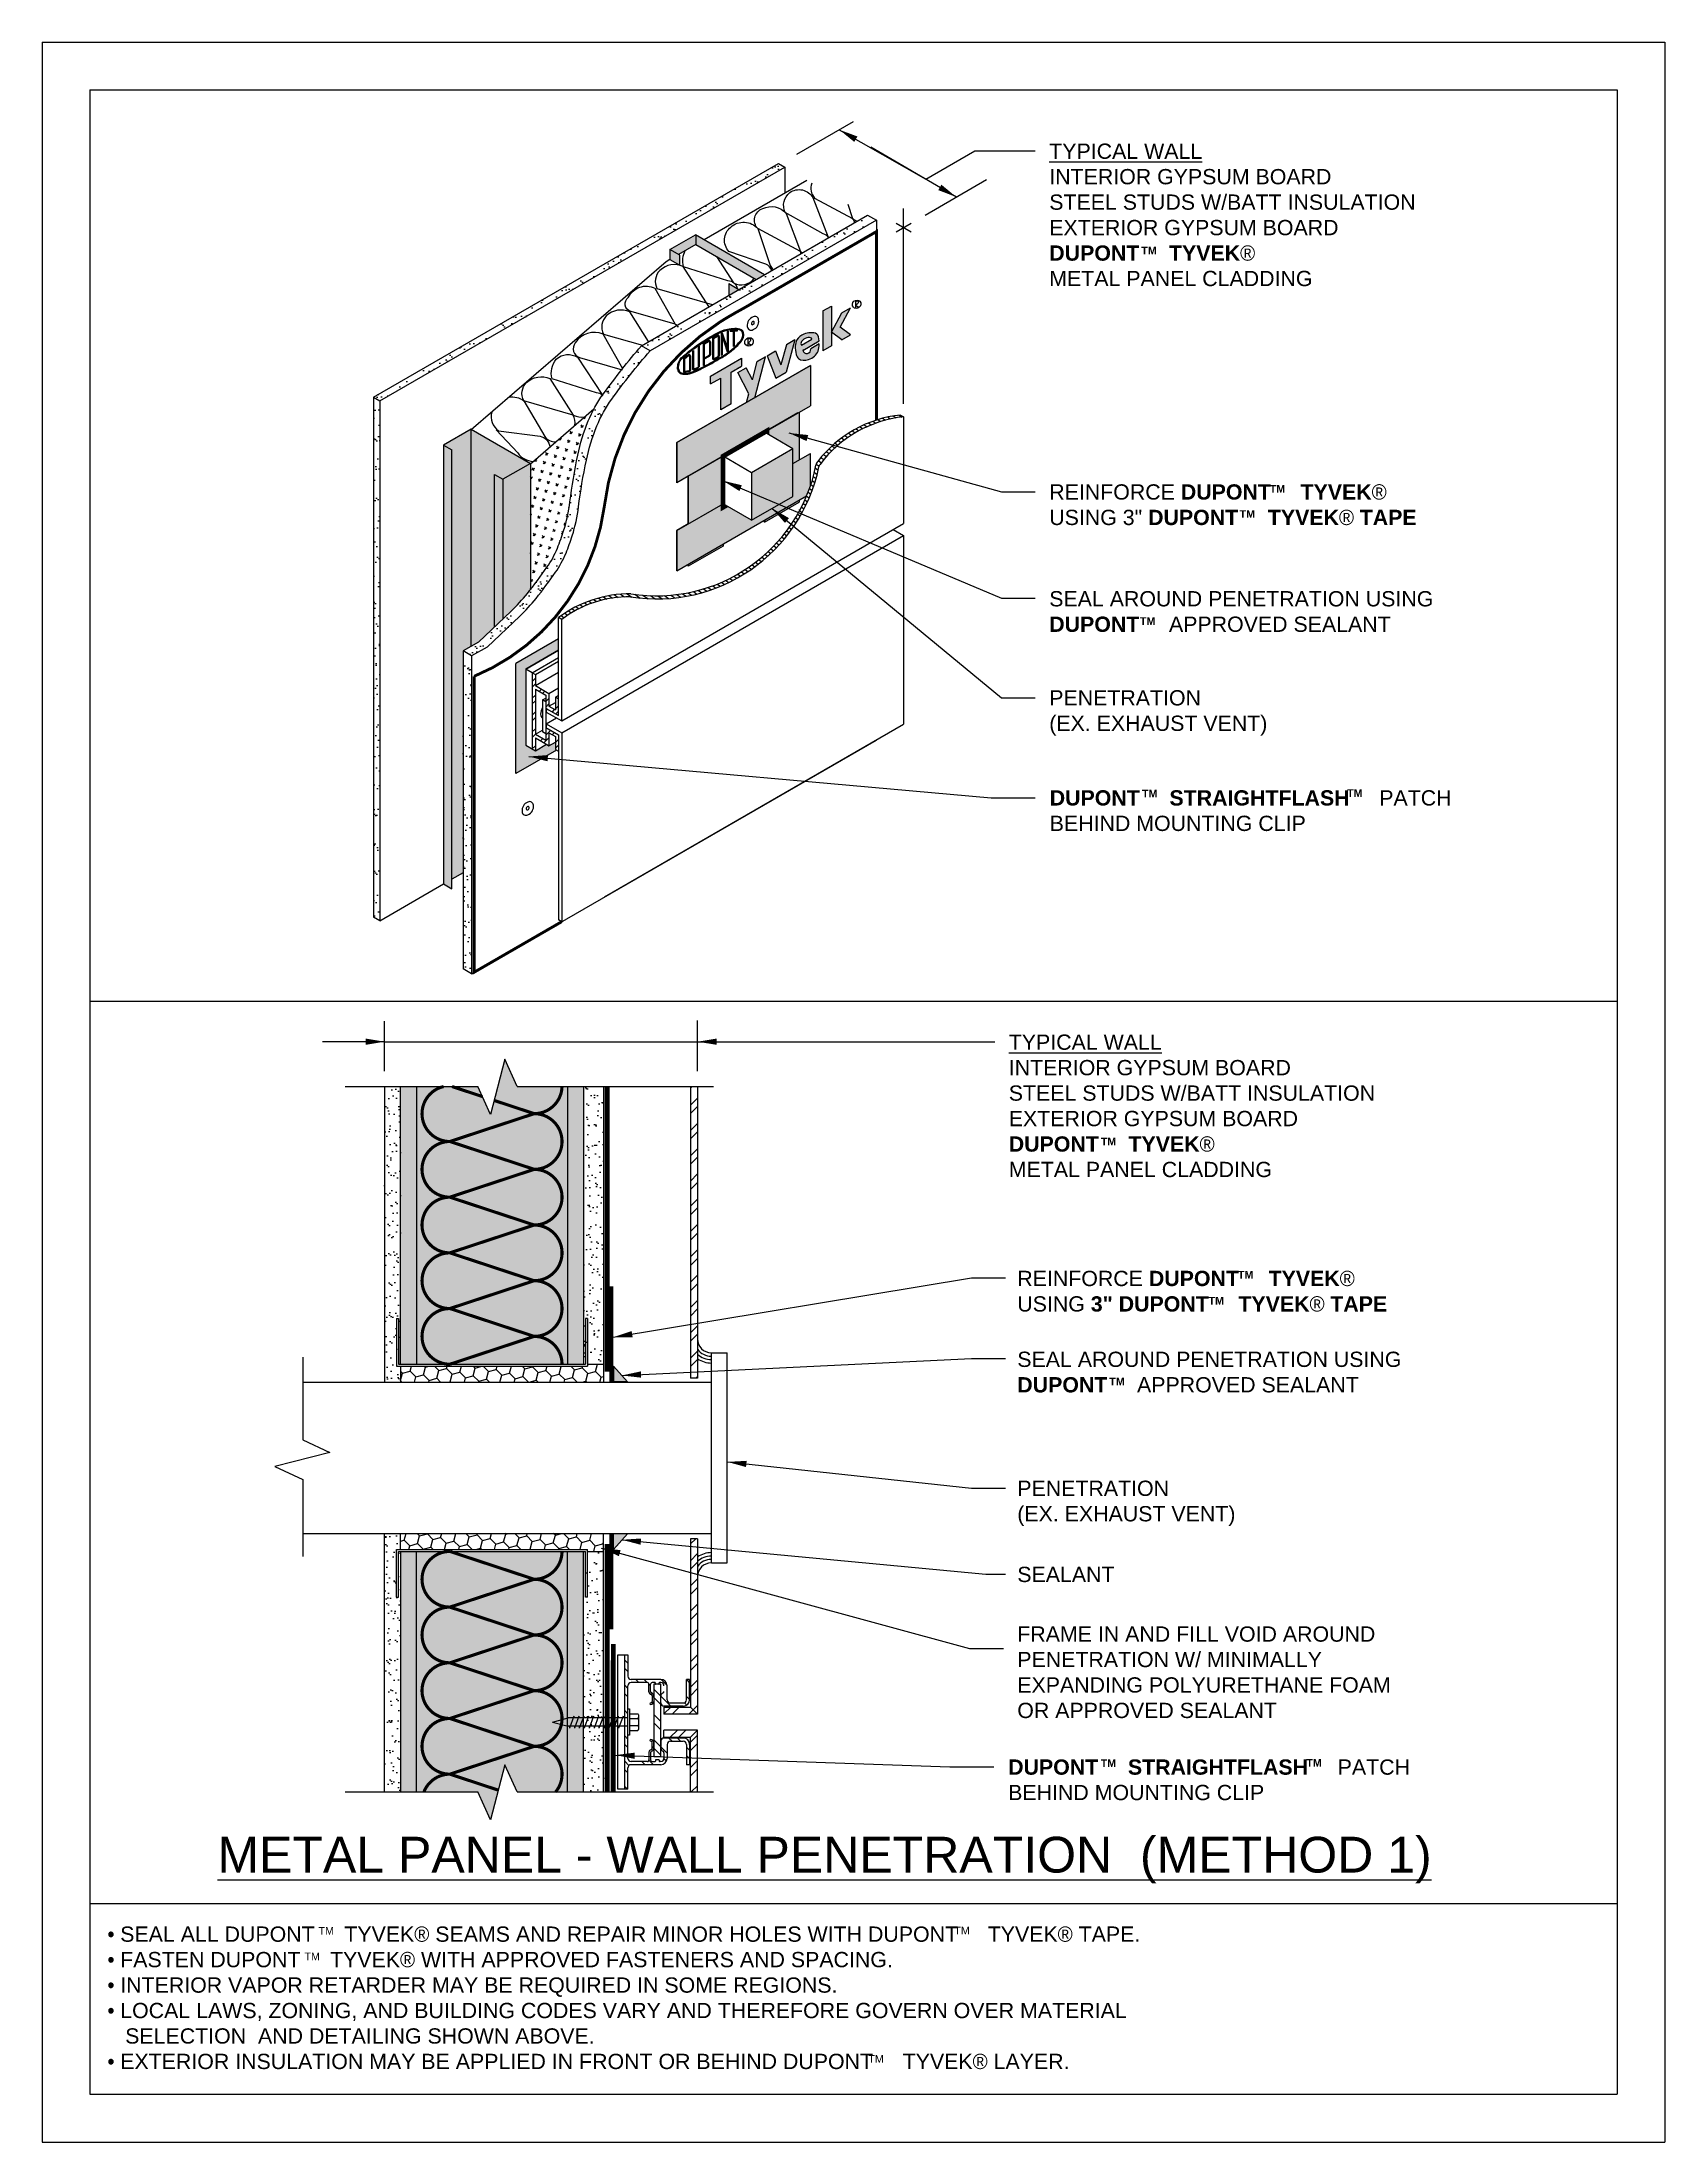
# Model space of a CAD drawing. Extents: x 0 to 51, y 0 to 66.
import ezdxf

# ---------------------------------------------------------------- set-up
doc = ezdxf.new("R2010")
doc.units = 0
doc.header["$LTSCALE"] = 1.5
doc.header["$MEASUREMENT"] = 0
doc.linetypes.add('DASHED', pattern=[0.75, 0.5, -0.25])
doc.layers.get('DEFPOINTS').update_dxf_attribs({"linetype": 'CONTINUOUS'})
for name, color, linetype in [('8X11-TTB$0$B', 7, 'CONTINUOUS'), ('CLADDING', 252, 'CONTINUOUS'), ('DUPONTLOGO', 242, 'CONTINUOUS'), ('FASTENING', 7, 'CONTINUOUS'), ('INSULATION', 40, 'CONTINUOUS'), ('SEALANT', 7, 'CONTINUOUS'), ('STRAIGHTFLASH', 253, 'CONTINUOUS'), ('STRUCTURE', 252, 'CONTINUOUS'), ('STRUCTURE_SHADING', 254, 'CONTINUOUS'), ('TEXT', 7, 'CONTINUOUS'), ('TITLE', 7, 'CONTINUOUS'), ('TYVEK', 160, 'DASHED'), ('TYVEK_TAPE', 130, 'CONTINUOUS')]:
    doc.layers.add(name, color=color, linetype=linetype)
doc.styles.add('DETAILS', font='sanss___.ttf', dxfattribs={"height": 1})
doc.dimstyles.new('TYVEKDETAILS', dxfattribs={"dimscale": 6, "dimtxt": 1.5, "dimasz": 0.1, "dimexe": 0.75, "dimexo": 0.75, "dimgap": 0.75, "dimtad": 0, "dimtih": 1, "dimtoh": 1, "dimdec": 4, "dimzin": 0, "dimtxsty": 'DETAILS', "dimcen": 0.0625, "dimazin": 3, "dimtfac": 1, "dimtdec": 4, "dimtofl": 0, "dimtmove": 0, "dimatfit": 3, "dimtolj": 1, "dimtzin": 0})
pattern_1 = [(37.50000000000001, (105.2262929915406, 9.87188124154208), (-0.01574833952740204, 0.4817059422532897), [0, -0.38, 0, -0.425, 0, -0.40625]), (7.499999999999999, (105.2262929915406, 9.87188124154208), (0.4424441763169318, 0.7055365163074351), [0, -0.205, 0, -0.3425, 0, -0.13125]), (327.5, (104.9187929915407, 9.87188124154208), (0.7785354654378738, 0.001414763384241124), [0, -0.125, 0, -0.45, 0, -0.5875]), (317.5, (104.9187929915407, 9.87188124154208), (0.7515316511430733, 0.2194188912335623), [0, -0.0625, 0, -0.295, 0, -0.3375])]
pattern_2 = [(37.50000000000001, (106.1620206132676, 3.342599181571828), (-0.01574833952740204, 0.4817059422532897), [0, -0.38, 0, -0.425, 0, -0.40625]), (7.499999999999999, (106.1620206132676, 3.342599181571828), (0.4424441763169318, 0.7055365163074351), [0, -0.205, 0, -0.3425, 0, -0.13125]), (327.5, (105.8545206132676, 3.342599181571828), (0.7785354654378738, 0.001414763384241124), [0, -0.125, 0, -0.45, 0, -0.5875]), (317.5, (105.8545206132676, 3.342599181571828), (0.7515316511430733, 0.2194188912335623), [0, -0.0625, 0, -0.295, 0, -0.3375])]
pattern_3 = [(37.50000000000001, (44.24694258502687, 11.11334923991472), (-0.01574833952740204, 0.4817059422532897), [0, -0.38, 0, -0.425, 0, -0.40625]), (7.499999999999999, (44.24694258502687, 11.11334923991472), (0.4424441763169318, 0.7055365163074351), [0, -0.205, 0, -0.3425, 0, -0.13125]), (327.5, (43.93944258502687, 11.11334923991472), (0.7785354654378738, 0.001414763384241124), [0, -0.125, 0, -0.45, 0, -0.5875]), (317.5, (43.93944258502687, 11.11334923991472), (0.7515316511430733, 0.2194188912335623), [0, -0.0625, 0, -0.295, 0, -0.3375])]
pattern_4 = [(315, (45.13511410411148, 36.58291691725007), (-0.397747564417433, -0.397747564417433), []), (315, (45.40027914661148, 36.58291691725007), (-0.397747564417433, -0.397747564417433), [])]
pattern_5 = [(45, (44.24694258502687, 11.11334923991472), (-0.397747564417433, 0.397747564417433), []), (45, (44.51210762752687, 11.11334923991472), (-0.397747564417433, 0.397747564417433), [])]

msp = doc.modelspace()

# ---------------------------------------------------------------- texts
at = {"layer": 'TEXT', "style": 'DETAILS'}
for s, insert, char_height, width, attachment_point in [('{\\fArial|b0|i0|c0|p34;\\LTYPICAL WALL\\P}INTERIOR GYPSUM BOARD\\PSTEEL STUDS W/BATT INSULATION\\PEXTERIOR GYPSUM BOARD\\P{\\fSansSerif|b1|i0|c2|p2;DUPONT     TYVEK\\fSymbol|b0|i0|c2|p18;â }\\PMETAL PANEL CLADDING', (31.65140901735234, 62.80801820905477), 0.48, 17.52021780275822, 1), ('REINFORCE {\\fSansSerif|b1|i0|c2|p2;DUPONT     \\fArial|b1|i0|c0|p34;TYVEK\\fSymbol|b0|i0|c2|p18;â \\fSansSerif|b1|i0|c2|p2;\\P}USING 3"{\\fSansSerif|b1|i0|c2|p2; DUPONT     \\fArial|b1|i0|c0|p34;TYVEK\\fSymbol|b0|i0|c2|p18;â \\fSansSerif|b1|i0|c2|p2;TAPE}', (31.65083074203855, 52.09855415143623), 0.48, 12.59973837277381, 1), ('SEAL AROUND PENETRATION USING {\\fSansSerif|b1|i0|c2|p2;DUPONT    } APPROVED SEALANT', (31.65083074203855, 48.74155460476948), 0.48, 12.59973837277381, 1), ('PENETRATION\\P(EX. EXHAUST VENT)', (31.65083074203855, 45.62860041697468), 0.48, 12.59973837277381, 1), ('{\\fSansSerif|b1|i0|c2|p2;DUPONT     STRAIGHTFLASH   }  PATCH BEHIND MOUNTING CLIP', (31.66566926956492, 41.84009787020238), 0.48, 14.89244868489502, 4), ('{\\fArial|b0|i0|c0|p34;\\LTYPICAL WALL\\P}INTERIOR GYPSUM BOARD\\PSTEEL STUDS W/BATT INSULATION\\PEXTERIOR GYPSUM BOARD\\P{\\fSansSerif|b1|i0|c2|p2;DUPONT     TYVEK\\fSymbol|b0|i0|c2|p18;â }\\PMETAL PANEL CLADDING', (30.37887201953571, 34.80642904641343), 0.48, 17.52021780275822, 1), ('REINFORCE {\\fSansSerif|b1|i0|c2|p2;DUPONT     \\fArial|b1|i0|c0|p34;TYVEK\\fSymbol|b0|i0|c2|p18;â \\fSansSerif|b1|i0|c2|p2;\\P}USING {\\fSansSerif|b1|i0|c2|p2;3" DUPONT     \\fArial|b1|i0|c0|p34;TYVEK\\fSymbol|b0|i0|c2|p18;â \\fSansSerif|b1|i0|c2|p2;TAPE}', (30.64685782752917, 27.38034012024578), 0.48, 12.59973837277381, 1), ('SEAL AROUND PENETRATION USING {\\fSansSerif|b1|i0|c2|p2;DUPONT    } APPROVED SEALANT', (30.64685782752917, 24.83858057281638), 0.48, 12.59973837277381, 1), ('PENETRATION\\P(EX. EXHAUST VENT)', (30.64685782752917, 20.78573319087802), 0.48, 12.59973837277381, 1), ('SEALANT', (30.64685782752917, 18.07804151378159), 0.48, 12.59973837277381, 1), ('FRAME IN AND FILL VOID AROUND PENETRATION W/ MINIMALLY EXPANDING POLYURETHANE FOAM OR APPROVED SEALANT', (30.64685782752917, 16.20465349722398), 0.48, 12.59973837277381, 1), ('{\\fSansSerif|b1|i0|c2|p2;DUPONT     STRAIGHTFLASH}     PATCH\\PBEHIND MOUNTING CLIP', (30.3598386741714, 11.38036871279124), 0.48, 14.89244868489502, 4), ('{\\LMETAL PANEL - WALL PENETRATION  (METHOD 1)}', (24.58962661073375, 9.592957222141468), 1.125, 38.42842841630919, 2), ('{\\fSymbol|b0|i0|c2|p18;· }SEAL ALL DUPONT     TYVEK{\\fSymbol|b0|i0|c2|p18;â} SEAMS AND REPAIR MINOR HOLES WITH DUPONT     TYVEK{\\fSymbol|b0|i0|c2|p18;â} TAPE.\\P{\\fSymbol|b0|i0|c2|p18;· }FASTEN DUPONT     TYVEK{\\fSymbol|b0|i0|c2|p18;â} WITH APPROVED FASTENERS AND SPACING.\\P{\\fSymbol|b0|i0|c2|p18;· }INTERIOR VAPOR RETARDER MAY BE REQUIRED IN SOME REGIONS.\\P{\\fSymbol|b0|i0|c2|p18;· }LOCAL LAWS, ZONING, AND BUILDING CODES VARY AND THEREFORE GOVERN OVER MATERIAL \\P   SELECTION  AND DETAILING SHOWN ABOVE.\\P{\\fSymbol|b0|i0|c2|p18;· }EXTERIOR INSULATION MAY BE APPLIED IN FRONT OR BEHIND DUPONT     TYVEK{\\fSymbol|b0|i0|c2|p18;â} LAYER.', (2.054635837523897, 6.773097540710001), 0.4800000000000001, 35.73533227802437, 1), ('TM', (8.689546598964803, 6.75689608877974), 0.24, 16.62, 1), ('TM', (28.66938282846883, 6.765703046705905), 0.24, 16.62, 1), ('TM', (8.248301936107474, 5.953770043448351), 0.24, 16.62, 1), ('TM', (25.96571700627916, 2.729161781298501), 0.24, 16.62, 1)]:
    msp.add_mtext(s, dxfattribs=dict(at, insert=insert, char_height=char_height, width=width, attachment_point=attachment_point))
at = {"layer": 'TEXT', "char_height": 0.24, "attachment_point": 4, "style": 'DETAILS'}
for insert in [(34.5438327137596, 59.4459389631681), (38.58130260032645, 51.95787257275821), (37.63484624487834, 51.16539534990533), (34.50212041193127, 47.80069948396789), (34.56700197269052, 42.37714411005965), (41.01110939627998, 42.39614806418599), (33.27129571594297, 31.44434980052676), (37.58051405801177, 27.25683876940344), (36.65790972062189, 26.44099000313786), (33.5387341131041, 23.9036552035986), (33.26866746495874, 11.90734997468851), (39.72997285465236, 11.91799537008378)]:
    msp.add_mtext('{\\fSansSerif|b1|i0|c2|p2;TM}', dxfattribs=dict(at, insert=insert))

# ---------------------------------------------------------------- blocks, each defined once
blk = doc.blocks.new('A$C1409495A')
at = {"layer": 'DUPONTLOGO', "color": 242}
for p, q in [((0.2343235615273898, 0.523827359091797), (0.2343235615273898, 1.616091367395711e-07)), ((0.2343235615273898, 0.2619137603504669), (0.4408312526641112, 0.1288168849679323))]:
    blk.add_line(p, q, dxfattribs=at)
blk.add_ellipse((0.333973993873542, 0.3360725358395484), major_axis=(0.2603864479023359, 0.231586749987972), ratio=0.9031737347499492, dxfattribs=at)
blk.add_spline([(0.2343235615273898, 0.523827359091797), (0.4345512185534517, 0.5967801724010542), (0.456416738787766, 0.4563911861724819), (0.2343235615273898, 0.2619137603504669)], degree=3, dxfattribs=at)

# ---------------------------------------------------------------- hatches: boundary and pattern name
at = {"layer": 'CLADDING'}
h = msp.add_hatch(dxfattribs=at)
h.set_pattern_fill('ANSI32', color=256, style=0)
h.set_pattern_definition([(45, (45.57540147712129, 0.7696263210742842), (-0.2651650429449553, 0.2651650429449554), []), (45, (45.75217817212129, 0.7696263210742842), (-0.2651650429449553, 0.2651650429449554), [])])
h.paths.add_polyline_path([(15.50424427580782, 45.77255609613689), (15.50424427580782, 46.11823513875288), (15.40424427580782, 46.17597016567185), (15.40424427580782, 43.78316869909933), (15.50424427580782, 43.72543367218037), (15.50424427580782, 44.12884774171531), (15.83085468203889, 43.94027913575769), (15.93085468203889, 43.88254410883872), (15.93085468203889, 44.28595817837368), (16.13085468203888, 44.17048812453577), (16.13085468203888, 43.76707405500082), (16.23085468203893, 43.70933902808183), (16.23085468203893, 44.2282231514547), (16.13085468203888, 44.28595817837367), (15.83085468203887, 44.45916325913056), (15.83085468203887, 44.25745622436308), (15.83085468203889, 44.05574918959559), (15.50424427580782, 44.24431779555324), (15.50424427580783, 45.65708604229897), (15.83085468203887, 45.46851743634135), (15.8308546820389, 45.0651033668064), (15.91754947892334, 45.01505010248782), (16.23085468203888, 44.83416325913056), (16.23085468203888, 45.35304738250343), (16.13085468203888, 45.41078240942238), (16.13085468203888, 45.00736833988744), (15.93085468203889, 45.12283839372536), (15.93085468203889, 45.52625246326029)])
h = msp.add_hatch(dxfattribs=at)
h.set_pattern_fill('ANSI32', color=256, scale=1.5, style=0)
h.set_pattern_definition(pattern_5)
h.paths.add_polyline_path([(20.37927598599151, 24.0026146392404), (20.60000000000001, 24.0026146392404), (20.60000000000001, 33.17135250089821), (20.37927598599153, 33.17135264566705)])
h = msp.add_hatch(dxfattribs=at)
h.set_pattern_fill('ANSI32', color=256, scale=1.5, style=0)
h.set_pattern_definition(pattern_5)
h.paths.add_polyline_path([(19.54456879005144, 13.66831898434727), (20.3792759859915, 13.66831898434727), (20.3792759859915, 15.61221844819922), (20.37927598599151, 18.96163695395089), (20.6, 18.96163695395089), (20.60000000000001, 13.44759497033879), (19.54456879005144, 13.44759497033879)])
h = msp.add_hatch(dxfattribs=at)
h.set_pattern_fill('ANSI32', color=256, scale=1.5, style=0)
h.set_pattern_definition(pattern_4)
h.paths.add_polyline_path([(19.64456879005145, 14.33799644974898), (19.64456879005145, 13.89825671976999, 0.4142135623730874), (19.74456879005145, 13.79825671977), (20.1493382505688, 13.79825671977, 0.4142135623730993), (20.24933825056881, 13.89825671977001), (20.2493382505688, 14.53799644974899), (20.34933825056881, 14.53799644974899), (20.34933825056881, 13.89825671977, -0.4142135623730889), (20.1493382505688, 13.69825671977), (19.54456879005143, 13.69825671977001, -0.414213562373115), (19.44456879005142, 13.79825671977001), (19.44456879005142, 14.01812658475949, -0.3178372451959579), (19.51123545671811, 14.11240748891774, 0.3178372451957082), (19.54456879005143, 14.15954794099684), (19.54456879005144, 14.33799644974898, 0.4142135623730923), (19.44456879005143, 14.43799644974898), (19.40456879005143, 14.43799644974898, 0.4142135623730951), (19.39456879005142, 14.42799644974898), (19.39456879005142, 14.39799644974898, -0.4142135623729973), (19.38456879005143, 14.38799644974898), (19.28384477604294, 14.38799644974898, -0.4142135623730072), (19.27384477604295, 14.39799644974898), (19.27384477604295, 14.42799644974897, 0.4142135623730533), (19.26384477604294, 14.43799644974897), (19.17384477604294, 14.43799644974898, 0.4142135623731152), (19.12384477604294, 14.38799644974898), (19.12384477604294, 14.15954794099693, 0.3178372451958655), (19.15717810937629, 14.11240748891782, -0.3178372451957622), (19.22384477604295, 14.01812658475961), (19.22384477604295, 13.84825671977001, -0.4142135623731054), (19.12384477604294, 13.74825671977, -1), (19.12384477604294, 13.79825671977001, 0.4142135623730951), (19.17384477604294, 13.84825671977001), (19.17384477604294, 14.02065209762032, 0.3563939586926288), (19.13384477604293, 14.06964189247599, -0.3563939586926481), (19.07384477604293, 14.14312658475949), (19.07384477604295, 14.38799644974898, 0.4142135623731008), (19.02384477604295, 14.43799644974898), (18.51048993848998, 14.43799644974899, 0.4142135623730039), (18.41048993849002, 14.337996449749), (18.41048993849, 13.32884497033885), (18.31048993848999, 13.32884497033885), (18.31048993849002, 15.30767391515069), (18.41048993849, 15.30767391515069), (18.41048993848999, 14.63799644974899, 0.414213562373089), (18.51048993848998, 14.53799644974899), (19.44456879005143, 14.53799644974897, -0.4142135623730924)])
h.paths.add_polyline_path([(18.41048993848997, 12.05719349092863, 0.4142135623730874), (18.51048993848998, 11.95719349092863), (19.02384477604294, 11.95719349092863, 0.4142135623731003), (19.07384477604295, 12.00719349092863), (19.07384477604292, 12.25206335591812, -0.3563939586926609), (19.13384477604292, 12.32554804820162, 0.3563939586926287), (19.17384477604294, 12.37453784305729), (19.17384477604294, 12.5469332209076, 0.4142135623730957), (19.12384477604293, 12.5969332209076, -1), (19.12384477604293, 12.6469332209076, -0.4142135623730852), (19.22384477604294, 12.5469332209076), (19.22384477604294, 12.37706335591812, -0.3178372451959309), (19.15717810937626, 12.28278245175986, 0.3178372451957099), (19.12384477604293, 12.23564199968077), (19.12384477604293, 12.00719349092863, 0.4142135623731571), (19.17384477604294, 11.95719349092863), (19.26384477604294, 11.95719349092864, 0.4142135623730533), (19.27384477604295, 11.96719349092864), (19.27384477604295, 11.99719349092863, -0.4142135623731106), (19.28384477604295, 12.00719349092863), (19.38456879005143, 12.00719349092863, -0.4142135623731014), (19.39456879005142, 11.99719349092863), (19.39456879005142, 11.96719349092863, 0.4142135623730949), (19.40456879005143, 11.95719349092863), (19.44456879005143, 11.95719349092863, 0.4142135623730921), (19.54456879005143, 12.05719349092863), (19.54456879005143, 12.23564199968068, 0.3178372451958638), (19.51123545671808, 12.28278245175979, -0.317837245195766), (19.44456879005142, 12.37706335591799), (19.44456879005142, 12.5969332209076, -0.4142135623731044), (19.54456879005143, 12.6969332209076), (20.1493382505688, 12.6969332209076, -0.4142135623730995), (20.34933825056881, 12.49693322090759), (20.34933825056879, 11.8571934909286), (20.24933825056878, 11.8571934909286), (20.2493382505688, 12.4969332209076, 0.4142135623730995), (20.1493382505688, 12.5969332209076), (19.74456879005145, 12.59693322090761, 0.4142135623730976), (19.64456879005145, 12.49693322090761), (19.64456879005144, 12.05719349092863, -0.4142135623730662), (19.44456879005143, 11.85719349092864), (18.51048993848998, 11.85719349092863, 0.4142135623730783), (18.41048993848997, 11.75719349092863), (18.41048993848996, 11.08751602552694), (18.31048993848997, 11.08751602552693), (18.31048993848999, 13.06634497033885), (18.41048993848999, 13.06634497033885)])
h = msp.add_hatch(dxfattribs=at)
h.set_pattern_fill('ANSI32', color=256, scale=1.5, style=0)
h.set_pattern_definition(pattern_4)
h.paths.add_polyline_path([(19.44456879005142, 12.10719349092862), (19.22384477604294, 12.10719349092863), (19.22384477604295, 14.38799644974898), (19.44456879005143, 14.38799644974898)])
h = msp.add_hatch(dxfattribs=at)
h.set_pattern_fill('ANSI32', color=256, scale=1.5, style=0)
h.set_pattern_definition([(45, (61.40949630604914, 11.43611001940473), (-0.397747564417433, 0.397747564417433), []), (45, (61.67466134854914, 11.43611001940473), (-0.397747564417433, 0.397747564417433), [])])
h.paths.add_polyline_path([(19.54456879005144, 12.72687095633032), (19.54456879005144, 12.9475949703388), (20.59999999999999, 12.94759497033879), (20.6, 11.00027879556971), (20.37927598599151, 11.00027879556971), (20.37927598599153, 12.72687095633032)])
at = {"layer": 'DUPONTLOGO'}
h = msp.add_hatch(color=182, dxfattribs=at)
h.paths.add_polyline_path([(25.40323902829818, 57.64860503360815), (25.13260608961577, 57.49235503360819), (24.80784656319651, 56.87702381725755), (25.13260608961577, 56.63669260090658), (25.40323902829835, 56.79294260090657), (25.07847950187929, 57.03327381725749)])
h.paths.add_polyline_path([(24.8078465631966, 57.30485503360853), (24.80784656319677, 57.70216985910049), (24.5372136245139, 57.54591985910048), (24.53721362451373, 56.29294260090649), (24.80784656319643, 56.44919260090663)])
h = msp.add_hatch(color=242, dxfattribs=at)
edge = h.paths.add_edge_path()
edge.add_spline(control_points=[(22.03064376410686, 56.90827381725862), (22.01003184591571, 56.93009365932249), (21.94234296193807, 57.0017493268918), (21.75476956904448, 57.00761627892437), (21.54365843579391, 56.98759456715756), (21.27726385328007, 56.89898130013005), (21.10376175108372, 56.79570732202274), (20.99405694829921, 56.73040752877753)], knot_values=[0, 0, 0, 0, 0.220285061790062, 0.7234091388884258, 1.286951353986312, 1.843132986659582, 2.799533914085796, 2.799533914085796, 2.799533914085796, 2.799533914085796], degree=3, periodic=0)
edge.add_spline(control_points=[(20.99405694829921, 56.73040752877753), (20.86081408572523, 56.64901663977585), (20.59658431215119, 56.48761290109562), (20.26099949569801, 56.22934443505471), (19.97417380090989, 55.98230169042496), (19.97391777977425, 55.78558486034251), (19.97383343011871, 55.72077381725862)], knot_values=[0, 0, 0, 0, 1.163314494387957, 2.30693276554946, 3.267609377414544, 3.739631528208764, 3.739631528208764, 3.739631528208764, 3.739631528208764], degree=3, periodic=0)
edge.add_spline(control_points=[(19.97383343011871, 55.72077381725862), (19.97408890771371, 55.71915131817276), (19.97434438530869, 55.71752881908691), (19.97460108528944, 55.71590736071036)], knot_values=[0, 0, 0, 0, 0.0117372134535125, 0.0117372134535125, 0.0117372134535125, 0.0117372134535125], degree=3, periodic=0)
edge.add_line((19.97460108528944, 55.71590736071029), (20.00547543358852, 55.72079665914758))
edge.add_spline(control_points=[(20.00547543358855, 55.7207966591476), (20.00534570890014, 55.72159737895697), (20.0052162932216, 55.72240244856077), (20.00508710606784, 55.7232118724659)], knot_values=[0.001174582396085617, 0.001174582396085617, 0.001174582396085617, 0.001174582396085617, 0.002358172592853305, 0.002358172592853305, 0.002358172592853305, 0.002358172592853305], degree=3, periodic=0)
edge.add_spline(control_points=[(20.00508710607438, 55.72321187242616), (20.00521931683526, 55.80109771923432), (20.00692223785254, 55.87242862885473), (20.06059966250206, 55.99473438159771), (20.1098499885633, 56.05090026068962), (20.25197867918951, 56.1814864454424), (20.34534405193819, 56.25336922075857), (20.52205569148791, 56.38817059821619), (20.61096817653524, 56.45116149646029), (20.80370983714759, 56.5775092475011), (20.906888488396, 56.64054202405575), (21.01004069518306, 56.70355455248902)], knot_values=[0.001204580648238207, 0.001204580648238207, 0.001204580648238207, 0.001204580648238207, 0.1148556554967574, 0.1148556554967574, 0.2297113109935148, 0.2297113109935148, 0.3984913275604529, 0.3984913275604529, 0.5672713441273911, 0.5672713441273911, 0.7479263056417517, 0.7479263056417517, 0.7479263056417517, 0.7479263056417517], degree=3, periodic=0)
edge.add_spline(control_points=[(21.01004069518306, 56.70355455248902), (21.14645245891155, 56.78475117963373), (21.28198628356015, 56.86456431288002), (21.51421151079806, 56.94373634434288), (21.59973066422584, 56.96116709677123), (21.7796775373212, 56.97519352553398), (21.88331070330242, 56.98105989158896), (21.96502552436142, 56.93095386135209), (21.98314236211656, 56.91290583143243), (22.00254654109606, 56.89249460660861)], knot_values=[0, 0, 0, 0, 0.2378461726929006, 0.2378461726929006, 0.3759363467751121, 0.3759363467751121, 0.5140265208573236, 0.5140265208573236, 0.5560477353908875, 0.5560477353908875, 0.5560477353908875, 0.5560477353908875], degree=3, periodic=0)
edge.add_line((22.00254654109614, 56.89249460660855), (22.03064376410685, 56.90827381725865))
h = msp.add_hatch(color=242, dxfattribs=at)
edge = h.paths.add_edge_path()
edge.add_spline(control_points=[(22.03064376410686, 56.90827381725862), (22.04357096255672, 56.86076916649708), (22.07398023210354, 56.74902169581816), (21.97921513179583, 56.59304281810145), (21.83776328051091, 56.43765709634775), (21.63230788136844, 56.24679178439297), (21.33552153961694, 56.06261158238848), (21.11271085343288, 55.93854001429304), (21.00223859711279, 55.8770238172586)], knot_values=[0, 0, 0, 0, 0.07140672790437241, 0.16797347427779, 0.251697098529822, 0.3916885399395568, 0.5846187000068773, 0.7743438912938334, 0.7743438912938334, 0.7743438912938334, 0.7743438912938334], degree=3, periodic=0)
edge.add_line((21.00223859711279, 55.87702381725867), (20.98747305306737, 55.9045699906158))
edge.add_spline(control_points=[(20.98747299706239, 55.90456995945431), (21.20168587317995, 56.02384360050317), (21.4201156374341, 56.13795320293471), (21.69931676848285, 56.35079972206094), (21.78091048550881, 56.42658827795168), (21.90263766507224, 56.55486707332969), (21.94884141667965, 56.60773819806563), (22.01205726703393, 56.71401756205091), (22.02645409313494, 56.75968361626182), (22.01727605716162, 56.8366324761422), (22.01026622191686, 56.86396542124427), (22.00254654109606, 56.89249460660852)], knot_values=[0.0002505584379334802, 0.0002505584379334802, 0.0002505584379334802, 0.0002505584379334802, 0.3681301305683303, 0.3681301305683303, 0.5353339496185356, 0.5353339496185356, 0.6400473331687101, 0.6400473331687101, 0.7273425474151587, 0.7273425474151587, 0.7705355621334626, 0.7705355621334626, 0.7705355621334626, 0.7705355621334626], degree=3, periodic=0)
edge.add_line((22.00254654109606, 56.89249460660855), (22.03064376410678, 56.90827381725863))
h = msp.add_hatch(color=242, dxfattribs=at)
h.paths.add_polyline_path([(21.28348859711264, 56.74080792786812, 0.5705986825332914), (21.21400552064245, 56.78187056908024), (21.08900552064234, 56.7130486551614, 0.273399769298696), (21.06473859711264, 56.67198601394929), (21.06473859711287, 56.06323491961388, 0.5736723652120749), (21.13460104882223, 56.02238344853988), (21.25960104882211, 56.09272195503974, 0.2709125763483426), (21.28348859711276, 56.13357342611374)])
h.paths.add_polyline_path([(21.09598859711289, 56.68121997136078), (21.22907757162262, 56.75449547493886, -0.5705986825352866), (21.25223859711276, 56.74080792786819), (21.25223859711276, 56.12443684101105), (21.11927608101588, 56.04961776258924, -0.5736723652121527), (21.09598859711276, 56.0632349196139)], flags=16)
for color, points in [(242, [(21.34598859711276, 56.14323949405957), (21.37723859711253, 56.16390234214515), (21.37723859711299, 56.75198450656342), (21.53348859711276, 56.26721658257401), (21.56473859711276, 56.28787943065976), (21.56473859711276, 56.91924298441911), (21.53348859711299, 56.90919942826815), (21.53348859711299, 56.39644876093382), (21.37723859711287, 56.85898164751305), (21.34598859711276, 56.84893809136199)]), (242, [(21.75357997987604, 56.9040841041062), (21.84598859711264, 56.90805433379168), (21.84598859711279, 56.93933316255885), (21.62723859711276, 56.92993482104407), (21.62723859711276, 56.8986559922769), (21.72232997987602, 56.9027414838898), (21.72232997987602, 56.42489711237104), (21.75357997987602, 56.45416207907115)]), (242, [(20.65848859711287, 56.44427955797786), (20.62723859711287, 56.42288926241011), (20.62723859711264, 55.79452166151795, -0.293438824916739), (20.61811427808335, 55.7803131509726), (20.49311427808332, 55.72312312259169, -0.5462656304043499), (20.47098859711264, 55.73733163313705), (20.47098859711276, 56.30823414279089), (20.43973859711287, 56.286038660674), (20.43973859711264, 55.73733163313698, 0.5462656304051979), (20.50611564002478, 55.69470610150094), (20.63111564002489, 55.75189612988194, 0.2934388249164515), (20.65848859711276, 55.79452166151796)]), (182, [(22.13391757500369, 54.66969928904719), (22.39617710142286, 54.82111489722283), (22.73428940468161, 56.10768624996112), (22.47202987826245, 55.95627064178537), (22.32208736639317, 55.38571541954302), (22.13052352731625, 55.75910185813672), (21.86826400089718, 55.60768624996112), (22.20693913549204, 54.94755799738516)]), (182, [(23.2214286943104, 55.8490645025376), (23.05067551883727, 56.29035185813667), (22.78841599241812, 56.13893624996116), (23.05904893110077, 55.43952381725859), (23.38380845751991, 55.6270238172586), (23.65444139620255, 56.63893624996118), (23.39218186978341, 56.48752064178552)]), (182, [(21.3269981235319, 55.43952381725862), (21.32699812353192, 54.43952381725859), (21.65175764995104, 54.62702381725859), (21.65175764995117, 55.62702381725859), (21.9765171763703, 55.81452381725859), (21.9765171763703, 56.06452381725859), (21.00223859711277, 55.50202381725859), (21.00223859711276, 55.25202381725859)])]:
    msp.add_hatch(color=color, dxfattribs=at).paths.add_polyline_path(points)
h = msp.add_hatch(color=182, dxfattribs=at)
edge = h.paths.add_edge_path()
edge.add_spline(control_points=[(24.42619270101563, 56.60438527356072), (24.4123360361204, 56.69168208026389), (24.38657901644371, 56.85395096566813), (24.13717584097271, 56.86898470268257), (23.91505691779751, 56.83354699116893), (23.71122457315904, 56.67489797006732), (23.65164097336592, 56.4207350085056), (23.67886124623758, 56.26724674347719), (23.69403692062046, 56.18167493666087)], knot_values=[0, 0, 0, 0, 0.5827593182052485, 1.083243575514109, 1.602995822488099, 2.320452805997204, 2.834594860345293, 3.482391664081016, 3.482391664081016, 3.482391664081016, 3.482391664081016], degree=3, periodic=0)
edge.add_spline(control_points=[(23.69403692062037, 56.18167493666087), (23.71563399224269, 56.13226411470382), (23.78170004864806, 55.98111500488304), (24.13812225649864, 55.9900662229507), (24.40394738982392, 56.2164841201816), (24.42018179853896, 56.43115273087619), (24.42619270101543, 56.51063527356064)], knot_values=[0, 0, 0, 0, 0.3828216730715811, 1.171062387004566, 2.162538929496697, 2.745476785218138, 2.745476785218138, 2.745476785218138, 2.745476785218138], degree=3, periodic=0)
edge.add_line((24.42619270101543, 56.51063527356067), (24.15555976233289, 56.35438527356072))
edge.add_arc((24.03057623822898, 56.33748165057565), 0.1261214246964348, -165.32686731615115, 7.702335397980789, ccw=False)
edge.add_line((23.90856805703618, 56.30553454602003), (23.93905341138659, 56.32313527356062))
edge.add_line((23.9390534113866, 56.32313527356064), (24.42619270101563, 56.60438527356074))
edge = h.paths.add_edge_path(flags=16)
edge.add_spline(control_points=[(23.86355957666223, 56.46704888776009), (23.84910455673592, 56.48083283740036), (23.84910455673592, 56.50112900122696), (23.85036484192745, 56.5644712353033), (23.87320399665163, 56.60649387337236), (23.93355711087765, 56.6616146222201), (24.01784341983416, 56.70217482231257), (24.12086164952445, 56.71673452560574), (24.19253043787169, 56.70750715194902), (24.19474174331456, 56.65537426625889)], knot_values=[0.1693351350576057, 0.1693351350576057, 0.1693351350576057, 0.1693351350576057, 0.2360340609454792, 0.2360340609454792, 0.3507194281854419, 0.3507194281854419, 0.4654047954254047, 0.4654047954254047, 0.5437012250705168, 0.5437012250705168, 0.5437012250705168, 0.5437012250705168], degree=3, periodic=0)
edge.add_line((24.19474174331456, 56.65537426625889), (23.86355957666215, 56.46704888776022))
at = {"layer": 'DUPONTLOGO', "linetype": 'CONTINUOUS'}
h = msp.add_hatch(color=256, dxfattribs=at)
edge = h.paths.add_edge_path()
edge.add_line((20.15848859711276, 56.0520015429851), (20.15848859711276, 55.62136654136961))
edge.add_line((20.15848859711276, 55.62136654136961), (20.33550907146105, 55.64091623877242))
edge.add_arc((20.33036359711264, 55.68750797321889), 0.04687500000000024, 276.3020641363324, 359.9999999999296)
edge.add_line((20.37723859711264, 55.68750797321883), (20.3772385971131, 56.13636799544949))
edge.add_arc((20.3303635971131, 56.13636799544955), 0.04687500000000024, 359.9999999999345, 490.3159340501479)
edge.add_line((20.30003538521579, 56.17210964046089), (20.15848859711276, 56.05200154298511))
edge = h.paths.add_edge_path(flags=16)
edge.add_line((20.18973859711264, 56.03753418626309), (20.18973859711276, 55.65625770484963))
edge.add_line((20.18973859711276, 55.65625770484962), (20.33207875522874, 55.67197739507009))
edge.add_arc((20.33036359711264, 55.68750797321889), 0.01562500000000008, 276.3020641363324, 359.9999999999296)
edge.add_line((20.34598859711253, 55.68750797321887), (20.3459885971131, 56.13636799544954))
edge.add_arc((20.3303635971131, 56.13636799544955), 0.01562500000000008, 359.9999999999345, 490.3159340501479)
edge.add_line((20.32025419314733, 56.14828187712001), (20.18973859711264, 56.03753418626309))
at = {"layer": 'DUPONTLOGO'}
h = msp.add_hatch(color=242, dxfattribs=at)
h.paths.add_polyline_path([(20.78348859711264, 55.83061263804919), (20.81473859712049, 55.8474562061524), (20.81473859721064, 56.043174658401), (20.97760406243891, 56.13095819614637, 0.2758007751185078), (21.00223859690232, 56.17222110098902), (21.00223859707649, 56.57788063393608, 0.5880955590562669), (20.93063585933886, 56.61770279627041), (20.78348859735593, 56.52633109037424)])
h.paths.add_polyline_path([(20.81473859722693, 56.07867491596258), (20.96277708541448, 56.15846679938831, 0.2758007751164118), (20.97098859690221, 56.17222110100245), (20.97098859707649, 56.57788063394949, 0.5880955590582391), (20.94712101783058, 56.59115468806095), (20.8147385974246, 56.50895127210778)], flags=16)
h = msp.add_hatch(color=242, dxfattribs=at)
edge = h.paths.add_edge_path()
edge.add_line((20.47149352061002, 55.60923358596318), (20.46098958714892, 55.63866208592279))
edge.add_spline(control_points=[(20.46098958714891, 55.63866208592279), (20.44220537346309, 55.63195742467818), (20.42282309486854, 55.62571960857491), (20.31917512159371, 55.59650954485126), (20.21047822190787, 55.57994889184042), (20.08867708726786, 55.59921002277891), (20.05702886284826, 55.61264129239045), (20.01935785343989, 55.65104831573518), (20.01202303738476, 55.68038186896089), (20.00547543358855, 55.7207966591476)], knot_values=[0.002358172592853314, 0.002358172592853314, 0.002358172592853314, 0.002358172592853314, 0.03292931765770496, 0.03292931765770496, 0.1592148645761405, 0.1592148645761405, 0.221312472747484, 0.221312472747484, 0.2810519083259742, 0.2810519083259742, 0.2810519083259742, 0.2810519083259742], degree=3, periodic=0)
edge.add_line((20.00547543358855, 55.7207966591476), (19.97460108528947, 55.7159073607103))
edge.add_spline(control_points=[(19.97460108528944, 55.71590736071036), (19.9787824876737, 55.68949532163577), (20.00440672526583, 55.54085996856347), (20.26969493442363, 55.54825528539769), (20.43261222605197, 55.59535335668909), (20.47149352061002, 55.60923358596318)], knot_values=[0.0117372134535125, 0.0117372134535125, 0.0117372134535125, 0.0117372134535125, 0.2029254331721758, 1.099028038328669, 1.405300416006835, 1.405300416006835, 1.405300416006835, 1.405300416006835], degree=3, periodic=0)
h = msp.add_hatch(color=242, dxfattribs=at)
edge = h.paths.add_edge_path()
edge.add_spline(control_points=[(20.98747299706256, 55.90456995945431), (20.86475864626019, 55.83878697995863), (20.74214551829292, 55.77251220300982), (20.57274914338311, 55.68522117406823), (20.5198005925403, 55.65965353518966), (20.46098958714894, 55.63866208592279)], knot_values=[0.2810519083259743, 0.2810519083259743, 0.2810519083259743, 0.2810519083259743, 0.4864092395876137, 0.4864092395876137, 0.5821236414411974, 0.5821236414411974, 0.5821236414411974, 0.5821236414411974], degree=3, periodic=0)
edge.add_line((20.46098958714891, 55.63866208592279), (20.47149352061, 55.6092335859632))
edge.add_spline(control_points=[(20.47149352061002, 55.60923358596318), (20.54556832316988, 55.63567754197473), (20.71215922078762, 55.72153289834867), (20.89206711924198, 55.81796872499794), (21.00223859711279, 55.8770238172586)], knot_values=[1.40530041600684, 1.40530041600684, 1.40530041600684, 1.40530041600684, 1.988796057392389, 2.910618207206029, 2.910618207206029, 2.910618207206029, 2.910618207206029], degree=3, periodic=0)
edge.add_line((21.00223854059127, 55.87702378696214), (20.9874729970626, 55.90456995945431))
at = {"layer": 'INSULATION', "linetype": 'CONTINUOUS'}
h = msp.add_hatch(dxfattribs=at)
h.set_pattern_fill('CROSS', color=256, scale=0.8, angle=30, style=0)
h.set_pattern_definition([(30, (106.1620206132676, 3.342599181571828), (0.07320508075688777, 0.2732050807568878), [0.1, -0.3]), (120, (106.2303218834568, 3.324297911382605), (-0.2732050807568877, 0.07320508075688778), [0.09999999999999994, -0.2999999999999998])])
h.paths.add_polyline_path([(16.83552015420071, 53.01474246644518, -0.04506024657635373), (17.16535616292916, 54.09009301419982, -0.02613215108120839), (17.3438490420218, 54.46930800572503), (15.34528011567289, 52.74342279960842), (15.34528011567289, 48.78561407766995, 0.01378504755350155), (15.86672125420154, 49.48989370834176, 0.05565526587535749), (16.19564605519267, 50.09405598297237, 0.02091384948871565), (16.39206275847849, 50.63968412850451, 0.04479910819463601), (16.58961337166039, 51.54789345282634, -0.02073115222964427)])
at = {"layer": 'SEALANT', "linetype": 'CONTINUOUS'}
for points in [[(22.8524834794064, 53.64484725522646), (22.8524834794064, 53.90754553961749), (22.62498009159318, 53.77619639742198)], [(21.56785310944738, 51.38681409432433), (21.4016285729083, 51.48376066559592), (21.32582298619879, 51.48376066559592), (21.32582298619879, 51.24707793751476)]]:
    msp.add_hatch(color=256, dxfattribs=at).paths.add_polyline_path(points)
h = msp.add_hatch(color=256, dxfattribs=at)
h.paths.add_polyline_path([(17.96349853256694, 24.38641157698027), (17.96349853256694, 23.88640999716731), (18.39651260261732, 23.88640999716731)])
h.paths.add_polyline_path([(18.39651260261732, 19.11855928353634), (17.96349853256694, 19.11855928353634), (17.96349853256694, 18.6185577037234)])
at = {"layer": 'STRUCTURE', "linetype": 'CONTINUOUS'}
h = msp.add_hatch(dxfattribs=at)
h.set_pattern_fill('AR-SAND', color=256, scale=0.25, style=0)
h.set_pattern_definition(pattern_2)
h.paths.add_polyline_path([(23.33957114003282, 62.06369667480713), (23.14099391069399, 62.17998816566939), (10.41934127631633, 54.8351385926748), (10.61791850565514, 54.71884710181253)])
h = msp.add_hatch(dxfattribs=at)
h.set_pattern_fill('AR-SAND', color=256, scale=0.25, style=0)
h.set_pattern_definition(pattern_2)
h.paths.add_polyline_path([(16.86024631034303, 51.39164345282634, -0.02073115222964427), (17.10615309288335, 52.85849246644518, -0.04506024657635373), (17.4359891016118, 53.93384301419982, -0.06032015627787331), (17.90534220913219, 54.77655399243462, -0.02256722528568555), (19.10922493783431, 56.29322206119133), (18.8385919991517, 56.44947206119134, 0.02256722528565227), (17.63470927045124, 54.93280399243695, 0.06032015627807897), (17.16535616292899, 54.09009301419945, 0.04506024657631969), (16.83552015420081, 53.01474246644561, 0.02073115222964958), (16.58961337166039, 51.5478934528264, -0.04479910819462923), (16.39206275847856, 50.6396841285047, -0.0209138494887252), (16.19564605519267, 50.09405598297231, -0.05565526587534104), (15.86672125420161, 49.48989370834189, -0.01612494577826756), (15.25296494511404, 48.66898867109907, -0.03370422444087456), (14.74549472599327, 48.11503278686738), (13.72044409277538, 47.13728782785362), (13.22949007315732, 46.8693938483616), (13.50012301183997, 46.7131438483616), (13.99107703145791, 46.9810378278536), (15.01612766467591, 47.95878278686738, 0.03370422444086479), (15.52359788379655, 48.51273867109889, 0.01612494577826873), (16.13735419288417, 49.33364370834176, 0.05565526587535749), (16.46627899387531, 49.93780598297237, 0.02091384948871565), (16.66269569716113, 50.48343412850451, 0.04479910819463601)])
h.paths.add_polyline_path([(26.22177564621805, 60.39965512730153), (25.93657418452435, 60.55564359453643), (18.8385919991517, 56.44947206119134), (19.1092249378343, 56.29322206119134)])
h = msp.add_hatch(dxfattribs=at)
h.set_pattern_fill('AR-SAND', color=256, scale=0.25, style=0)
h.set_pattern_definition(pattern_2)
h.paths.add_polyline_path([(10.61791850565515, 54.71884710181252), (10.4193412763163, 54.8351385926748), (10.41934127631623, 38.49650287791366), (10.61791850565477, 38.38185426110012)])
h = msp.add_hatch(dxfattribs=at)
h.set_pattern_fill('ANSI31', color=256, angle=100, style=0)
h.set_pattern_definition([(145, (45.1826702067538, 3.342599181571828), (-0.07169705454388077, -0.102394005536124), [])])
h.paths.add_polyline_path([(27.07544233517644, 54.21922114181664), (26.97544233517644, 54.2769561687356, 0.2060655037973237), (24.37645977874259, 52.81900068518951, 0.1142196354940951), (24.32059044534144, 52.69577615011937, -0.4029240037095469), (18.50465617843164, 48.66089786521514, 0.1623946322052484), (16.23085468203888, 47.90911442520745), (16.3308546820389, 47.85137939828849, -0.1666110454286191), (18.48877160145607, 48.56216752431475, 0.4011035677801292), (24.41210681390178, 52.64411478668857, -0.1094129178874755), (24.4475691752302, 52.72300576561641, -0.2093829236928641)])
h = msp.add_hatch(dxfattribs=at)
h.set_pattern_fill('AR-SAND', color=256, scale=0.25, style=0)
h.set_pattern_definition(pattern_2)
h.paths.add_polyline_path([(13.50012301183995, 46.7131438483616), (13.22949007315732, 46.86939384836161), (13.22949007315732, 36.87406271359455), (13.50012301183996, 36.71781271359454)])
msp.add_hatch(color=256, dxfattribs=at).paths.add_polyline_path([(15.20424427580781, 46.29144021950978), (16.23085468203889, 46.88415401390015), (16.23085468203889, 47.24499793214368), (14.89174943440994, 46.47186515695185), (14.89174943440993, 43.01096569237853), (16.16611095879553, 43.74671866152745), (16.13085468203888, 43.76707405500082), (16.13085468203889, 43.99758985008476), (15.93085468203888, 43.88254410883874), (15.85274305808155, 43.92844476717608), (15.50424427580781, 43.72543367218037), (15.20426491021628, 43.89861736014912)])
h = msp.add_hatch(dxfattribs=at)
h.set_pattern_fill('AR-SAND', color=256, scale=0.25, style=0)
h.set_pattern_definition(pattern_1)
h.paths.add_polyline_path([(11.26629681699107, 33.1713544414574), (10.76629681699106, 33.1713544414574), (10.76629681699107, 23.88175064116551), (11.26629681699109, 23.88175064116551), (11.26629681699106, 24.38175222097846), (11.14129681699109, 24.38175222097846), (11.14129681699109, 25.88175222097846), (11.20379681699107, 25.88175222097846), (11.20379681699107, 24.44425222097846), (11.26629681699107, 24.44425222097846)])
h = msp.add_hatch(dxfattribs=at)
h.set_pattern_fill('AR-SAND', color=256, scale=0.25, style=0)
h.set_pattern_definition(pattern_1)
h.paths.add_polyline_path([(17.6412968169911, 31.86667721310452), (17.01629681699107, 31.86667721310452), (17.01629681699106, 29.09584450324501), (17.64129681699107, 29.09584450324501)])
h.paths.add_polyline_path([(17.64129681699107, 33.17135444145742), (17.01629681699107, 33.17135444145743), (17.01629681699107, 31.92917721310452), (17.64129681699107, 31.92917721310452)])
h.paths.add_polyline_path([(17.64129681699107, 29.03334450324501), (17.01629681699107, 29.03334450324501), (17.01629681699106, 24.44425222097846), (17.07879681699109, 24.44425222097846), (17.07879681699107, 25.88175222097846), (17.14129681699107, 25.88175222097846), (17.14129681699104, 24.44425222097846), (17.64129681699107, 24.44425222097846)])
h = msp.add_hatch(dxfattribs=at)
h.set_pattern_fill('HONEY', color=256, scale=2, angle=15, style=0)
h.set_pattern_definition([(15, (105.2262929915406, 9.87188124154208), (0.3061862180927685, 0.3061862169340255), [0.25, -0.5]), (135, (105.2262929915406, 9.87188124154208), (-0.4182581511999033, 0.1120719346900073), [0.25, -0.5]), (74.99999999999999, (105.2262929915406, 9.87188124154208), (-0.1120719331071349, 0.4182581516240328), [-0.5, 0.25])])
h.paths.add_polyline_path([(17.64129681699107, 24.44425222097846), (17.14129681699104, 24.44425222097846), (17.14129681699106, 24.38175222097846), (11.26629681699106, 24.38175222097846), (11.26629681699107, 23.88175064116551), (17.64129681699107, 23.88175064116551)])
h = msp.add_hatch(dxfattribs=at)
h.set_pattern_fill('AR-SAND', color=256, scale=0.25, style=0)
h.set_pattern_definition(pattern_3)
h.paths.add_polyline_path([(11.26629681699107, 18.5607170597252), (11.20379681699107, 18.5607170597252), (11.20379681699107, 17.1232170597252), (11.14129681699107, 17.1232170597252), (11.14129681699107, 18.6232170597252), (11.26629681699107, 18.6232170597252), (11.26629681699107, 19.12321863953815), (10.76629681699107, 19.12321863953815), (10.76629681699107, 11.00027699977933), (11.26629681699107, 11.00027699977933)])
h = msp.add_hatch(dxfattribs=at)
h.set_pattern_fill('HONEY', color=256, scale=2, angle=15, style=0)
h.set_pattern_definition([(15, (105.2262929915406, 11.11334923991472), (0.3061862180927685, 0.3061862169340255), [0.25, -0.5]), (135, (105.2262929915406, 11.11334923991472), (-0.4182581511999033, 0.1120719346900073), [0.25, -0.5]), (74.99999999999999, (105.2262929915406, 11.11334923991472), (-0.1120719331071349, 0.4182581516240328), [-0.5, 0.25])])
h.paths.add_polyline_path([(17.64129681699107, 19.12321863953815), (11.26629681699107, 19.12321863953815), (11.26629681699106, 18.6232170597252), (17.14129681699106, 18.6232170597252), (17.14129681699104, 18.5607170597252), (17.64129681699107, 18.5607170597252)])
h = msp.add_hatch(dxfattribs=at)
h.set_pattern_fill('AR-SAND', color=256, scale=0.25, style=0)
h.set_pattern_definition(pattern_3)
h.paths.add_polyline_path([(17.64129681699107, 18.5607170597252), (17.14129681699105, 18.5607170597252), (17.14129681699108, 17.1232170597252), (17.07879681699107, 17.1232170597252), (17.07879681699107, 18.5607170597252), (17.01629681699107, 18.5607170597252), (17.01629681699107, 11.00027699977932), (17.64129681699107, 11.00027699977932)])
at = {"layer": 'STRUCTURE_SHADING', "linetype": 'CONTINUOUS'}
h = msp.add_hatch(color=256, dxfattribs=at)
h.paths.add_polyline_path([(20.04497203339172, 59.29687223997088), (19.73247203339173, 59.47729419909265), (19.73247203339184, 59.16479419909258), (20.0449720333917, 58.98437223997088)])
h.paths.add_polyline_path([(20.54437084943964, 59.63354419909263), (20.54437084943964, 59.93520335728353), (20.5349824050345, 59.9406237781881), (19.73247203339173, 59.47729419909265), (20.00310497207446, 59.32104419909257)])
h.paths.add_polyline_path([(20.54437084943964, 59.93520335728351), (20.54437084943964, 59.63354419909262), (22.43714715438011, 58.53123056010975), (22.70636741553186, 58.68697405786313)])
h.paths.add_polyline_path([(21.58503554285281, 58.40771615821436), (21.58503554285281, 58.0382853327046), (21.89506115617216, 58.21763466252443)])
h = msp.add_hatch(color=256, dxfattribs=at)
h.paths.add_polyline_path([(15.34528011567289, 52.75660068600006), (14.47925471188846, 52.25660068599995), (14.47925471188845, 47.86107964226854), (14.74549472599327, 48.11503278686738, 0.03370422444086459), (15.25296494511391, 48.66898867109889, 0.002339378220420443), (15.34528011567289, 48.78561407766995)])
h.paths.add_polyline_path([(14.47925471188846, 52.25660068599995), (14.21944709075312, 52.40660068599995), (14.21944709075312, 47.61326203829226), (14.47925471188846, 47.86107964226854)], flags=17)
h.paths.add_polyline_path([(14.21944709075312, 52.40660068599995), (14.47925471188847, 52.25660068599996), (15.34528011567289, 52.75660068600005), (13.49569710729013, 53.8244579337783), (13.48655158172396, 53.81656021903416), (13.48655158172395, 47.00966203591553), (13.72044409277529, 47.13728782785362), (14.21944709075312, 47.61326203829228)])
h.paths.add_polyline_path([(13.48655158172396, 53.82973810542582), (12.62052617793962, 53.32973810542576), (12.88033379907495, 53.17973810542578), (12.88033379907495, 39.68806033977512), (13.22949007315733, 39.88964580860584), (13.22949007315732, 46.8693938483616), (13.48655158172394, 47.00966203591553)])
h.paths.add_polyline_path([(12.88033379907496, 53.17973810542577), (12.62052617793965, 53.32973810542575), (12.62052617793962, 39.53806033977487), (12.88033379907495, 39.38806033977487)])
msp.add_hatch(color=256, dxfattribs=at).paths.add_polyline_path([(23.59660489918114, 53.21522855320974), (22.29628249004594, 52.46448706026222), (22.29628249004594, 50.96685146303504), (23.59660489918113, 51.71759295598255)])
h = msp.add_hatch(color=256, dxfattribs=at)
h.paths.add_polyline_path([(11.76629681699107, 33.17135444145743), (11.26629681699108, 33.17135444145742), (11.26629681699107, 24.44425222097846), (11.76629681699107, 24.44425222097846)])
h.paths.add_polyline_path([(16.51629681699107, 33.17135444145743), (14.93625789738314, 33.17135444145744), (14.54096780715201, 34.02801602815481), (14.09713290764678, 32.29755570685868), (13.69409663858819, 33.17135444145744), (11.76629681699107, 33.17135444145742), (11.76629681699107, 24.44425222097846), (16.51629681699107, 24.44425222097846)])
h.paths.add_polyline_path([(17.01629681699107, 33.17135444145743), (16.51629681699107, 33.17135444145743), (16.51629681699107, 24.44425222097846), (17.01629681699107, 24.44425222097846), (17.01629681699107, 29.03670499277804), (16.96866023552822, 29.03670499277804), (16.76088418239918, 29.06795499277804), (16.96866023552819, 29.09920499277804), (17.01629681699107, 29.09920499277804)])
h.paths.add_polyline_path([(17.01629681699108, 29.09920499277803), (16.96866023552818, 29.09920499277803), (16.76088418239921, 29.06795499277804), (16.9686602355282, 29.03670499277804), (17.01629681699107, 29.03670499277804)])
h = msp.add_hatch(color=256, dxfattribs=at)
h.paths.add_polyline_path([(11.76629681699107, 18.5607170597252), (11.26629681699107, 18.5607170597252), (11.26629681699107, 11.00027699977933), (11.76629681699106, 11.00027699977933)])
h.paths.add_polyline_path([(17.01629681699108, 18.5607170597252), (16.51629681699107, 18.5607170597252), (16.51629681699107, 11.00027699977932), (17.01629681699107, 11.00027699977932)])
h.paths.add_polyline_path([(14.33626855527736, 11.05884016392608), (12.81628518911722, 11.5607170597252, 0.310176690873973), (11.99978225335204, 11.00027699977933), (13.69409663858823, 11.00027699977931), (14.09713290764678, 10.12647826518065)])
h.paths.add_polyline_path([(12.81628518911722, 11.5607170597252, -1), (12.81628518911723, 13.3107170597252, -1), (12.81628518911724, 15.0607170597252, -1), (12.81628518911725, 16.81071705972521, -1), (12.81628518911726, 18.5607170597252), (11.76629681699107, 18.5607170597252), (11.76629681699106, 11.00027699977933), (11.99978225335204, 11.00027699977933, -0.310176690873973)])
h.paths.add_polyline_path([(16.51629681699107, 18.5607170597252), (16.34130844486491, 18.5607170597252, -0.4142135623730949), (15.4663084448649, 17.68571705972521, -1), (15.46630844486489, 15.9357170597252, -1), (15.46630844486489, 14.1857170597252, -1), (15.46630844486488, 12.4357170597252, -0.6360238405669161), (16.13826970803995, 11.00027699977932), (16.51629681699107, 11.00027699977932)])
h.paths.add_polyline_path([(15.46630844486488, 12.4357170597252), (12.81628518911722, 11.5607170597252), (14.33626855527737, 11.05884016392608), (14.54096780715201, 11.85693858647677), (14.93625789738318, 11.00027699977931), (16.13826970803996, 11.00027699977932, 0.6360238405669207)])
h.paths.add_polyline_path([(12.81628518911724, 13.3107170597252, 1), (12.81628518911722, 11.5607170597252), (15.46630844486488, 12.43571705972521)])
h.paths.add_polyline_path([(15.46630844486488, 14.1857170597252), (12.81628518911723, 13.31071705972521), (15.46630844486489, 12.4357170597252, 1)])
h.paths.add_polyline_path([(15.46630844486488, 14.18571705972521), (12.81628518911724, 15.0607170597252, 1), (12.81628518911722, 13.3107170597252)])
h.paths.add_polyline_path([(15.46630844486489, 15.9357170597252), (12.81628518911723, 15.0607170597252), (15.46630844486489, 14.1857170597252, 1)])
h.paths.add_polyline_path([(12.81628518911725, 16.81071705972521, 1), (12.81628518911724, 15.0607170597252), (15.46630844486489, 15.93571705972521)])
h.paths.add_polyline_path([(15.46630844486491, 17.68571705972521), (12.81628518911725, 16.81071705972521), (15.46630844486491, 15.9357170597252, 1)])
h.paths.add_polyline_path([(12.81628518911726, 18.56071705972521, 1), (12.81628518911725, 16.81071705972521), (15.46630844486491, 17.68571705972521)])
h.paths.add_polyline_path([(16.34130844486491, 18.5607170597252), (12.81628518911727, 18.5607170597252), (15.46630844486492, 17.68571705972521, 0.414213562373089)])
at = {"layer": 'TYVEK_TAPE', "linetype": 'CONTINUOUS'}
h = msp.add_hatch(color=256, dxfattribs=at)
h.paths.add_polyline_path([(24.14768758740944, 55.83234994779563), (19.95327180343091, 53.41070286582241), (19.95327180343092, 52.14631932186789), (20.30533022166096, 52.34958034440348), (24.14768758740944, 54.56796640384111)])
h.paths.add_polyline_path([(21.40031849085258, 52.98177211638074), (20.30533022166096, 52.34958034440347), (20.30533022166096, 50.8519447471763), (21.40031849085258, 51.48413651915362)], flags=17)
h.paths.add_polyline_path([(24.02739512101627, 51.73649637480586, 0.01665068237421594), (24.14768758740944, 52.05441134478544), (24.14768758740944, 53.07033080661399), (23.59660489918114, 52.75216306821962), (23.59660489918113, 51.71759295598256), (22.29628249004594, 50.96685146303504), (21.40031849085253, 51.48413651915359), (19.95327180343091, 50.64868372464069), (19.95327180343091, 49.38430018068616)])
h.paths.add_polyline_path([(23.79562916917939, 54.36470538130553), (22.70064089998775, 53.73251360932826), (23.59660489918114, 53.21522855320975), (23.59660489918114, 52.75216306821962), (23.79562916917939, 52.86706978407839)], flags=17)
h.paths.add_polyline_path([(21.40031849085258, 50.21975297519904), (20.30533022166096, 49.58756120322176), (20.30533022166096, 49.52148934807801), (21.40031849085258, 50.15368112005527)], flags=17)
h.paths.add_polyline_path([(23.7956291691794, 51.53661438498006), (23.7956291691794, 51.60268624012385), (22.70064089998777, 50.97049446814656), (22.70064089998777, 50.90442261300277)], flags=17)

# ---------------------------------------------------------------- linework, layer by layer
at = {"layer": '8X11-TTB$0$B', "color": 7}
for p, q in [((1.499999999999979, 64.50000000000001), (1.5, 1.5)), ((1.499999999999979, 64.50000000000001), (49.5, 64.50000000000003)), ((49.5, 64.50000000000003), (49.5, 1.5)), ((1.5, 7.5), (49.5, 7.5)), ((1.5, 1.5), (49.5, 1.5))]:
    msp.add_line(p, q, dxfattribs=at)
at = {"layer": 'CLADDING'}
for p, q in [((26.97544233517644, 54.2769561687356), (27.07544233517644, 54.21922114181664)), ((27.07544233517644, 54.21922114181664), (27.07544233517643, 50.86434875224418)), ((16.33085468203889, 44.66095817837369), (27.07544233517643, 50.86434875224418)), ((16.3308546820389, 44.28595817837367), (27.07544233517643, 50.48934875224415)), ((26.75068280875728, 50.67684875224417), (27.07544233517644, 50.48934875224415)), ((26.75068280875728, 50.67684875224417), (27.07544233517643, 50.48934875224415)), ((27.07544233517644, 50.48934875224414), (27.07544233517645, 44.55552697925788)), ((16.23085468203888, 44.83416325913057), (16.2308546820389, 47.90911442520743)), ((16.3308546820389, 47.85137939828849), (16.23085468203888, 47.90911442520745)), ((16.33085468203889, 44.66095817837368), (16.3308546820389, 47.85137939828849)), ((15.20424427580782, 46.29144021950978), (16.23085468203893, 46.88415401390019)), ((16.23085468203889, 46.88415401390016), (15.20424427580782, 46.29144021950978)), ((15.40424427580782, 46.17597016567184), (15.20424427580782, 46.29144021950978)), ((15.20424427580782, 46.29144021950978), (15.20426491021628, 43.89861736014912)), ((15.40424427580782, 46.17597016567184), (16.23085468203889, 46.65321390622429)), ((15.50424427580782, 46.11823513875287), (16.23085468203888, 46.53774385238636)), ((15.40424427580782, 46.17597016567184), (15.40424427580782, 43.78316869909933)), ((15.40424427580782, 46.17597016567184), (15.50424427580782, 46.11823513875288)), ((15.50424427580782, 45.77255609613689), (16.23085468203891, 46.1920648097704)), ((15.50424427580782, 46.11823513875287), (15.50424427580782, 45.77255609613689)), ((15.50424427580782, 45.77255609613689), (15.93085468203889, 45.5262524632603)), ((15.50424427580782, 45.65708604229897), (15.83085468203889, 45.46851743634135)), ((15.50424427580783, 45.65708604229896), (15.50424427580782, 44.24431779555324)), ((15.93085468203889, 45.5262524632603), (16.23085468203891, 45.6994575440172)), ((15.73085468203888, 45.32454542849285), (15.83085468203889, 45.38228045541182)), ((15.73085468203888, 45.32454542849285), (15.73085468203889, 44.31519125128203)), ((15.83085468203889, 45.26681040157388), (15.73085468203888, 45.32454542849285)), ((15.83085468203889, 45.46851743634135), (15.83085468203889, 45.0651033668064)), ((15.83085468203889, 45.26681040157388), (15.83085468203887, 44.25745622436308)), ((15.83085468203889, 45.0651033668064), (15.91754947892334, 45.01505010248782)), ((15.84282192886715, 45.05819407362865), (15.84282192886715, 44.94272401979071)), ((15.84282192886715, 44.94272401979071), (16.33085468203889, 44.66095817837368)), ((15.91754947892334, 45.01505010248782), (16.23085468203888, 44.83416325913057)), ((15.93085468203889, 45.5262524632603), (15.93085468203889, 45.12283839372536)), ((15.93085468203889, 45.12283839372536), (16.13085468203888, 45.23830844756329)), ((15.93085468203889, 45.12283839372536), (16.13085468203888, 45.00736833988744)), ((16.13085468203888, 45.41078240942238), (16.23085468203891, 45.46851743634135)), ((16.13085468203888, 45.41078240942238), (16.13085468203888, 45.00736833988744)), ((16.13085468203888, 45.41078240942238), (16.23085468203891, 45.35304738250343)), ((15.50424427580782, 44.24431779555324), (15.73085468203888, 44.37515137459191)), ((15.50424427580782, 44.24431779555324), (15.83085468203889, 44.05574918959559)), ((15.83085468203887, 44.25745622436308), (15.73085468203889, 44.31519125128203)), ((15.83085468203889, 44.45916325913055), (15.83085468203889, 44.05574918959559)), ((15.83085468203889, 44.45916325913055), (16.23085468203895, 44.22822315145467)), ((15.84282192886719, 44.5677240197907), (16.16758145528638, 44.7552240197907)), ((15.84282192886719, 44.5677240197907), (16.33085468203889, 44.28595817837368)), ((15.84282192886719, 44.5677240197907), (15.84282192886722, 44.45225396595274)), ((15.93085468203889, 44.28595817837368), (16.1308546820389, 44.17048812453577)), ((15.93085468203889, 44.28595817837368), (15.93085468203889, 43.88254410883873)), ((16.23085468203895, 44.22822315145469), (16.23085468203885, 38.40987143230635)), ((16.3308546820389, 44.28595817837365), (16.33085468203886, 38.35213640538738)), ((17.67738183280392, 39.12955421835272), (27.07544233517645, 44.55552697925788)), ((15.20426491021628, 43.89861736014912), (15.50424427580782, 43.72543367218037)), ((15.50424427580782, 44.12884774171531), (15.50424427580782, 43.72543367218037)), ((15.50424427580782, 44.12884774171531), (15.83085468203889, 43.94027913575769)), ((15.50424427580782, 43.72543367218037), (15.85274305808154, 43.92844476717609)), ((15.85274305808154, 43.92844476717609), (15.93085468203889, 43.88254410883873)), ((15.93085468203889, 43.88254410883873), (16.13085468203888, 43.99758985008476)), ((16.13085468203888, 44.17048812453577), (16.13085468203888, 43.76707405500081)), ((16.13085468203888, 43.99758985008476), (16.13085468203888, 43.76707405500081)), ((16.13085468203888, 43.76707405500081), (16.2308546434039, 43.70933856083742)), ((16.33085468203886, 38.35213640538738), (16.23085468203885, 38.40987143230635)), ((20.37927598599153, 33.17135264566704), (20.37927598599151, 24.0026146392404)), ((20.60000000000001, 24.0026146392404), (20.37927598599151, 24.0026146392404)), ((20.60000000000001, 18.96163695395089), (20.37927598599151, 18.96163695395089)), ((20.37927598599151, 18.96163695395089), (20.3792759859915, 15.61221844819922)), ((18.08976592448151, 15.30767391515069), (18.41048993848999, 15.30767391515069)), ((18.41048993848999, 15.30767391515069), (18.41048993848999, 14.63799644974899)), ((20.3792759859915, 15.61221844819922), (20.3792759859915, 13.66831898434727)), ((19.44456879005143, 14.53799644974897), (18.51048993848998, 14.53799644974899)), ((20.24933825056881, 13.89825671977), (20.2493382505688, 14.53799644974899)), ((20.34933825056881, 14.53799644974899), (20.2493382505688, 14.53799644974899)), ((20.34933825056881, 13.89825671977), (20.34933825056881, 14.53799644974899)), ((18.41048993848997, 12.05719349092863), (18.41048993849002, 14.337996449749)), ((19.02384477604295, 14.43799644974898), (18.51048993848998, 14.43799644974899)), ((19.07384477604293, 14.14312658475949), (19.07384477604295, 14.38799644974898)), ((19.12384477604294, 14.15954794099693), (19.12384477604294, 14.38799644974898)), ((19.26384477604294, 14.43799644974897), (19.17384477604294, 14.43799644974898)), ((19.17384477604294, 14.06812658475949), (19.17384477604293, 14.06812658475949)), ((19.17384477604294, 14.02065209762032), (19.17384477604294, 13.84825671977001)), ((19.44456879005143, 14.38799644974898), (19.22384477604295, 14.38799644974898)), ((19.22384477604295, 14.38799644974898), (19.22384477604292, 12.10719349092863)), ((19.22384477604295, 14.01812658475949), (19.22384477604295, 13.84825671977001)), ((19.27384477604295, 14.39799644974898), (19.27384477604295, 14.42799644974897)), ((19.39456879005142, 14.39799644974898), (19.39456879005142, 14.42799644974898)), ((19.44456879005143, 14.43799644974898), (19.40456879005143, 14.43799644974898)), ((19.44456879005142, 12.10719349092862), (19.44456879005143, 14.38799644974898)), ((19.44456879005143, 13.79825671977001), (19.44456879005143, 14.01812658475949)), ((19.64456879005145, 13.89825671976999), (19.64456879005145, 14.33799644974898)), ((20.1493382505688, 13.69825671977), (19.54456879005143, 13.69825671977001)), ((19.54456879005144, 13.66831898434727), (20.37927598599151, 13.66831898434727)), ((19.54456879005146, 13.66831898434727), (19.54456879005144, 13.44759497033879)), ((20.60000000000001, 13.44759497033879), (19.54456879005144, 13.44759497033879)), ((19.74456879005145, 13.79825671977), (20.1493382505688, 13.79825671977)), ((20.37927598599153, 13.66831898434727), (20.60000000000001, 13.44759497033879)), ((19.17384477604294, 12.37453784305728), (19.17384477604294, 12.5469332209076)), ((19.22384477604294, 12.37706335591812), (19.22384477604294, 12.5469332209076)), ((19.44456879005142, 12.59693322090761), (19.44456879005142, 12.37706335591812)), ((20.60000000000001, 12.9475949703388), (19.54456879005144, 12.9475949703388)), ((19.54456879005144, 12.72687095633032), (19.54456879005144, 12.9475949703388)), ((19.54456879005144, 12.72687095633032), (20.37927598599153, 12.72687095633032)), ((20.1493382505688, 12.6969332209076), (19.54456879005143, 12.6969332209076)), ((19.74456879005145, 12.59693322090761), (20.1493382505688, 12.5969332209076)), ((20.37927598599153, 12.72687095633032), (20.60000000000001, 12.9475949703388)), ((20.37927598599151, 11.00027879556971), (20.37927598599151, 12.72687095633031)), ((20.59999999999999, 11.00027879556971), (20.59999999999999, 12.94759497033879)), ((19.02384477604294, 11.95719349092863), (18.51048993848998, 11.95719349092863)), ((19.07384477604292, 12.25206335591812), (19.07384477604295, 12.00719349092863)), ((19.12384477604293, 12.23564199968068), (19.12384477604293, 12.00719349092863)), ((19.17384477604293, 12.32706335591812), (19.17384477604291, 12.32706335591812)), ((19.17384477604294, 11.95719349092863), (19.26384477604294, 11.95719349092864)), ((19.44456879005142, 12.10719349092862), (19.22384477604292, 12.10719349092863)), ((19.27384477604295, 11.99719349092863), (19.27384477604295, 11.96719349092864)), ((19.38456879005143, 12.00719349092863), (19.28384477604295, 12.00719349092863)), ((19.39456879005142, 11.99719349092863), (19.39456879005142, 11.96719349092863)), ((19.44456879005143, 11.95719349092863), (19.40456879005143, 11.95719349092863)), ((19.54456879005143, 12.27706335591812), (19.54456879005143, 12.27706335591812)), ((19.54456879005143, 12.23564199968068), (19.54456879005143, 12.05719349092863)), ((19.64456879005145, 12.49693322090761), (19.64456879005144, 12.05719349092863)), ((20.2493382505688, 12.4969332209076), (20.24933825056878, 11.8571934909286)), ((20.34933825056881, 12.4969332209076), (20.34933825056879, 11.8571934909286)), ((18.41048993848996, 11.08751602552694), (18.41048993848997, 11.75719349092863)), ((19.44456879005143, 11.85719349092864), (18.51048993848998, 11.85719349092863)), ((20.34933825056879, 11.8571934909286), (20.24933825056878, 11.8571934909286))]:
    msp.add_line(p, q, dxfattribs=at)
at = {"layer": 'CLADDING', "linetype": 'CONTINUOUS'}
msp.add_line((13.2294900731572, 39.88964580860576), (12.88033379907484, 39.68806033977505), dxfattribs=at)
at = {"layer": 'CLADDING'}
for centre, radius, start, end in [((27.36964348242251, 50.5287661674524), 3.768862272650672, 96.00378739469076, 142.5785901470591), ((27.46964348242252, 50.47103114053342), 3.768862272650672, 96.00378739469076, 143.307436959323), ((18.49457437851543, 44.87689354999777), 3.784017745766166, 89.84734604663278, 126.7433633759301), ((18.44674497562265, 45.05870068592886), 3.503718899248136, 89.31272853168369, 127.1496143288037), ((18.51048993849, 14.63799644974899), 0.1, 180, 269.9999999999992), ((19.44456879005143, 14.33799644974898), 0.2, 359.9999999999996, 89.99999999999919), ((18.51048993848998, 14.337996449749), 0.1, 89.99999999999919, 179.9999999999996), ((19.02384477604295, 14.38799644974898), 0.05, 359.999999999998, 89.99999999999919), ((19.14884477604294, 14.14312658475948), 0.075, 179.9999999999955, 258.4630409671893), ((19.17384477604294, 14.38799644974898), 0.05, 89.99999999999919, 179.9999999999992), ((19.17384477604294, 14.15954794099693), 0.05, 179.999999999998, 250.5287793655243), ((19.12384477604294, 14.02065209762032), 0.05, 0, 78.46304096718684), ((19.12384477604294, 14.01812658475949), 0.1, 0, 70.528779365526), ((19.26384477604294, 14.42799644974897), 0.01, 0, 89.99999999999186), ((19.28384477604295, 14.39799644974898), 0.01, 179.9999999999949, 269.9999999999984), ((19.38456879005143, 14.39799644974898), 0.01, 269.9999999999992, 0), ((19.40456879005143, 14.42799644974898), 0.01, 90, 180), ((19.44456879005143, 14.33799644974898), 0.1, 359.9999999999996, 89.99999999999919), ((19.54456879005143, 14.01812658475949), 0.1, 109.4712206344706, 180), ((19.49456879005145, 14.15954794099693), 0.05, 289.4712206344705, 0), ((19.74456879005145, 13.89825671976999), 0.1, 179.9999999999996, 270), ((20.1493382505688, 13.89825671977), 0.1, 270.0000000000008, 359.9999999999996), ((20.1493382505688, 13.89825671977), 0.2, 270.0000000000008, 359.9999999999996), ((19.12384477604294, 13.77325671977001), 0.02499999999999947, 90, 270), ((19.12384477604294, 13.84825671977001), 0.1, 270, 0), ((19.12384477604294, 13.84825671977001), 0.05, 270, 0), ((19.54456879005143, 13.79825671977001), 0.1, 180, 270), ((19.12384477604293, 12.6219332209076), 0.02499999999999947, 89.99999999999919, 269.9999999999992), ((19.12384477604293, 12.5469332209076), 0.1, 359.9999999999992, 89.99999999999919), ((19.12384477604293, 12.5469332209076), 0.05, 359.9999999999992, 89.99999999999919), ((19.54456879005143, 12.5969332209076), 0.1, 90, 179.9999999999992), ((19.74456879005145, 12.49693322090761), 0.1, 89.99999999999919, 179.9999999999996), ((20.1493382505688, 12.4969332209076), 0.2, 359.9999999999996, 89.99999999999838), ((20.1493382505688, 12.4969332209076), 0.1, 359.9999999999996, 89.99999999999838), ((18.51048993848998, 12.05719349092863), 0.1, 179.9999999999996, 270), ((19.02384477604294, 12.00719349092863), 0.05, 270, 1.22133299768199e-12), ((19.14884477604292, 12.25206335591812), 0.075, 101.5369590328098, 180.0000000000037), ((19.17384477604294, 12.23564199968068), 0.05, 109.4712206344748, 180.0000000000012), ((19.17384477604294, 12.00719349092863), 0.05, 180, 270), ((19.12384477604293, 12.37453784305728), 0.05, 281.5369590328123, 359.9999999999992), ((19.12384477604293, 12.37706335591812), 0.1, 289.471220634474, 359.9999999999992), ((19.26384477604294, 11.96719349092864), 0.01, 270.0000000000081, 0), ((19.28384477604295, 11.99719349092863), 0.01, 90.00000000000244, 180.0000000000049), ((19.38456879005143, 11.99719349092863), 0.01, 0, 90.00000000000159), ((19.40456879005143, 11.96719349092863), 0.01, 180, 270), ((19.54456879005143, 12.37706335591812), 0.1, 179.9999999999992, 250.5287793655286), ((19.44456879005143, 12.05719349092863), 0.1, 270, 359.9999999999996), ((19.44456879005143, 12.05719349092863), 0.2, 270, 359.9999999999996), ((19.49456879005143, 12.23564199968068), 0.05, 359.9999999999992, 70.5287793655286), ((18.51048993848998, 11.75719349092863), 0.1, 90.0000000000008, 179.9999999999992)]:
    msp.add_arc(centre, radius, start, end, dxfattribs=at)
msp.add_ellipse((15.8692631019426, 44.994718385276), major_axis=(-0.1416839832399485, -0.245403857590334), ratio=0.5773502691896194, start_param=4.689529459374473, end_param=6.306044828189833, dxfattribs=at)
at = {"layer": 'DEFPOINTS'}
for p, q in [((-1.06581410364015e-14, 66.00000000000001), (0, 0)), ((-1.06581410364015e-14, 66.00000000000001), (51, 66.00000000000001)), ((51, 66.00000000000001), (51, 0)), ((0, 0), (51, 0))]:
    msp.add_line(p, q, dxfattribs=at)
at = {"layer": 'DUPONTLOGO', "color": 182}
for p, q in [((24.53721362451407, 57.54591985910045), (24.80784656319671, 57.70216985910045)), ((24.53721362451407, 57.54591985910045), (24.53721362451373, 56.2929426009066)), ((24.80784656319671, 57.70216985910045), (24.80784656319637, 56.4491926009066)), ((24.80784656319648, 56.87702381725755), (25.13260608961574, 57.49235503360819)), ((25.07847950187912, 57.03327381725749), (25.40323902829827, 57.64860503360796)), ((25.13260608961574, 57.49235503360819), (25.40323902829838, 57.64860503360819)), ((25.55935448861846, 57.83292233371861), (25.55935448861846, 57.62339145472555)), ((25.55935448861846, 57.72815689422208), (25.64195756507315, 57.67491814406907)), ((24.8078465631966, 57.30485503360852), (24.80784656319637, 56.4491926009066)), ((25.13260608961574, 56.6366926009066), (24.80784656319648, 56.87702381725755)), ((25.40323902829838, 56.7929426009066), (25.07847950187912, 57.03327381725749)), ((25.13260608961574, 56.6366926009066), (25.40323902829838, 56.7929426009066)), ((22.39617710142288, 54.82111489722283), (22.73428940468163, 56.10768624996115)), ((22.4720298782626, 55.95627064178545), (22.73428940468163, 56.10768624996115)), ((22.73428940468163, 56.10768624996115), (22.47202987826248, 55.95627064178551)), ((22.78841599241813, 56.13893624996118), (23.05067551883727, 56.29035185813669)), ((22.78841599241813, 56.13893624996115), (23.05904893110077, 55.43952381725859)), ((23.05067551883727, 56.29035185813669), (23.2214286943104, 55.84906450253762)), ((23.39218186978341, 56.48752064178554), (23.2214286943104, 55.84906450253762)), ((23.65444139620255, 56.63893624996118), (23.38380845751991, 55.62702381725859)), ((23.65444139620255, 56.63893624996118), (23.39218186978341, 56.48752064178554)), ((23.8635595766622, 56.46704888776026), (24.19474174331456, 56.65537426625889)), ((23.90856805703621, 56.30553454602), (24.4261927010156, 56.60438527356072)), ((23.9390534113866, 56.32313527356064), (23.90856805703621, 56.30553454602006)), ((24.42619270101537, 56.51063527356064), (24.15555976233274, 56.35438527356064)), ((24.80784656319637, 56.4491926009066), (24.53721362451373, 56.2929426009066)), ((21.00223859711276, 55.50202381725859), (21.9765171763703, 56.06452381725859)), ((21.00223859711276, 55.25202381725859), (21.00223859711276, 55.5020238172586)), ((21.65175764995127, 55.62702381725865), (21.9765171763703, 55.81452381725859)), ((21.65175764995104, 54.62702381725859), (21.65175764995116, 55.6270238172585)), ((21.86826400089718, 55.75202381725859), (21.9765171763703, 55.81452381725859)), ((21.86826400089718, 55.60768624996112), (22.13052352731612, 55.75910185813665)), ((21.86826400089718, 55.60768624996115), (22.13052352731624, 55.75910185813663)), ((22.20693913549216, 54.94755799738496), (21.86826400089718, 55.60768624996112)), ((21.9765171763703, 56.06452381725859), (21.9765171763703, 55.81452381725859)), ((22.32208736639317, 55.38571541954303), (22.13052352731624, 55.75910185813677)), ((22.32208736639317, 55.38571541954303), (22.47202987826248, 55.95627064178545)), ((23.05904893110077, 55.43952381725859), (23.38380845751991, 55.62702381725859)), ((21.00223859711276, 55.25202381725859), (21.3269981235319, 55.43952381725853)), ((21.3269981235319, 54.43952381725859), (21.3269981235319, 55.43952381725859)), ((22.1339175750037, 54.66969928904717), (22.20693913549204, 54.94755799738513)), ((21.65175764995104, 54.62702381725859), (21.3269981235319, 54.43952381725859))]:
    msp.add_line(p, q, dxfattribs=at)
at = {"layer": 'DUPONTLOGO', "color": 242}
for p, q in [((21.08900552064234, 56.7130486551614), (21.21400552064245, 56.78187056908024)), ((21.37723859711287, 56.85898164751303), (21.34598859711276, 56.84893809136199)), ((21.34598859711276, 56.84893809136199), (21.34598859711276, 56.14323949405957)), ((21.37723859711287, 56.85898164751303), (21.53348859711287, 56.39644876093413)), ((21.56473859711276, 56.9192429844191), (21.53348859711287, 56.90919942826811)), ((21.53348859711299, 56.9091994282681), (21.53348859711299, 56.39644876093406)), ((21.56473859711276, 56.9192429844191), (21.56473859711276, 56.28787943065976)), ((21.84598859711276, 56.93933316255885), (21.62723859711276, 56.92993482104406)), ((21.62723859711276, 56.92993482104406), (21.62723859711276, 56.8986559922769)), ((21.72232997987613, 56.9027414838898), (21.62723859711264, 56.8986559922769)), ((21.72232997987602, 56.903412793998), (21.72232997987602, 56.42489711237104)), ((21.84732997987602, 56.90811196475541), (21.75357997987602, 56.9040841041062)), ((21.75357997987602, 56.9040841041062), (21.75357997987602, 56.45416207907112)), ((21.84598859711276, 56.93933316255885), (21.84598859711264, 56.9080543337917)), ((22.03064376410681, 56.90827381725862), (22.00254654109609, 56.89249460660852)), ((20.15848859711276, 56.0520015429851), (20.30003538521579, 56.17210964046089)), ((20.18973859711264, 56.03753418626309), (20.32025419314733, 56.14828187712001)), ((20.3459885971131, 56.13636799544955), (20.34598859711253, 55.68750797321887)), ((20.3772385971131, 56.13636799544949), (20.37723859711264, 55.68750797321883)), ((20.43973859711287, 56.286038660674), (20.47098859711276, 56.30823414279089)), ((20.43973859711287, 56.286038660674), (20.43973859711264, 55.73733163313696)), ((20.47098859711276, 56.30823414279089), (20.47098859711264, 55.73733163313696)), ((20.65848859711287, 56.44427955797786), (20.62723859711287, 56.42288926241011)), ((20.62723859711264, 55.79452166151795), (20.62723859711287, 56.42288926241011)), ((20.65848859711276, 55.79452166151793), (20.65848859711287, 56.44427955797786)), ((20.78348859735582, 56.52633109037419), (20.93063585933886, 56.61770279627041)), ((20.78348859711264, 55.83061263804919), (20.78348859735593, 56.52633109037414)), ((20.8147385974246, 56.50895127210779), (20.94712101783058, 56.59115468806095)), ((20.8147385972269, 56.07867491596258), (20.8147385974246, 56.50895127210779)), ((20.81473859722679, 56.07867491596252), (20.96277708541448, 56.15846679938831)), ((20.81473859721076, 56.04317465840106), (20.97760406243891, 56.13095819614637)), ((20.97098859707649, 56.57788063394949), (20.97098859690221, 56.17222110100245)), ((21.00223859707649, 56.57788063393608), (21.00223859690232, 56.17222110098902)), ((21.06473859711264, 56.67198601394929), (21.06473859711287, 56.06323491961388)), ((21.09598859711287, 56.67198601394935), (21.09598859711276, 56.0632349196139)), ((21.10407757162273, 56.68567356102005), (21.22907757162262, 56.75449547493886)), ((21.11927608101588, 56.04961776258924), (21.24427608101588, 56.11995626908916)), ((21.25223859711276, 56.74080792786816), (21.25223859711276, 56.13357342611383)), ((21.28348859711264, 56.74080792786812), (21.28348859711276, 56.13357342611374)), ((21.37723859711253, 56.16390234214515), (21.34598859711276, 56.14323949405957)), ((21.37723859711299, 56.75198450656342), (21.53348859711276, 56.26721658257401)), ((21.37723859711299, 56.75198450656356), (21.37723859711253, 56.16390234214526)), ((21.56473859711276, 56.28787943065976), (21.53348859711276, 56.26721658257401)), ((21.75357997987602, 56.45416207907115), (21.72232997987613, 56.42489711237114)), ((20.15848859711276, 56.0520015429851), (20.15848859711276, 55.62136654136961)), ((20.15848859711276, 55.62136654136961), (20.33550907146105, 55.64091623877243)), ((20.18973859711264, 56.03753418626309), (20.18973859711276, 55.65625770484962)), ((20.18973859711276, 55.65625770484962), (20.33207875522874, 55.67197739507009)), ((20.47149352061002, 55.60923358596317), (20.46098958714891, 55.63866208592282)), ((20.49311427808335, 55.7231231225917), (20.61811427808346, 55.78031315097266)), ((20.50611564002475, 55.69470610150094), (20.63111564002487, 55.75189612988193)), ((20.78348859711264, 55.83061263804919), (20.81473859712049, 55.8474562061524)), ((20.81473859712049, 55.8474562061524), (20.81473859721064, 56.04317465840091)), ((20.98747299706259, 55.90456995945432), (21.00223854059153, 55.87702378696164)), ((21.00223859711276, 55.8770238172586), (20.98747494615225, 55.90456645893141)), ((21.13460104882223, 56.02238344853988), (21.25960104882211, 56.09272195503974))]:
    msp.add_line(p, q, dxfattribs=at)
for centre, radius, start, end in [((21.23661359711264, 56.74080792786812), 0.04687500000000024, 0, 118.8360950130633), ((20.3303635971131, 56.13636799544955), 0.04687500000000024, 359.9999999999345, 130.3159340501481), ((20.3303635971131, 56.13636799544955), 0.01562500000000008, 359.9999999999345, 130.3159340501481), ((20.95536359707649, 56.57788063395623), 0.04687500000000024, 359.9999999753909, 121.8383859097835), ((20.95536359707649, 56.57788063395623), 0.01562500000000008, 359.9999999753909, 121.8383859097835), ((20.95536359690232, 56.17222110100917), 0.01562500000000008, 298.3244090050583, 359.9999999753739), ((20.95536359690232, 56.17222110100917), 0.04687500000000024, 298.3244090050583, 359.9999999753739), ((21.11161359711264, 56.67198601394929), 0.04687500000000024, 118.8360950130773, 180), ((21.11161359711287, 56.67198601394935), 0.01562500000000008, 118.8360950130773, 180), ((21.23661359711276, 56.74080792786816), 0.01562500000000008, 0, 118.8360950130791), ((21.23661359711276, 56.13357342611383), 0.01562500000000008, 299.3668080741876, 0), ((21.23661359711276, 56.13357342611374), 0.04687500000000024, 299.3668080742082, 1.017777498068325e-11), ((20.33036359711264, 55.68750797321889), 0.01562500000000008, 276.3020641363324, 359.9999999999296), ((20.33036359711264, 55.68750797321889), 0.04687500000000024, 276.3020641363324, 359.9999999999296), ((20.48661359711264, 55.73733163313696), 0.04687500000000024, 179.9999999999788, 294.5850530263612), ((20.48661359711264, 55.73733163313696), 0.01562500000000008, 179.9999999999788, 294.5850530263612), ((20.61161359711276, 55.79452166151795), 0.01562500000000008, 294.5850530263783, 359.9999999999808), ((21.11161359711287, 56.06323491961388), 0.04687500000000024, 180.0000000000094, 299.3668080741979), ((21.11161359711276, 56.0632349196139), 0.01562500000000008, 180, 299.3668080742082)]:
    msp.add_arc(centre, radius, start, end, dxfattribs=at)
at = {"layer": 'DUPONTLOGO', "color": 182}
msp.add_arc((24.03057623822898, 56.33748165057565), 0.1261214246964348, 194.6731326838769, 7.702335397941809, dxfattribs=at)
msp.add_ellipse((25.59921466155692, 57.75782040441771), major_axis=(0.1041545791609349, 0.09263469999518924), ratio=0.9031737347499493, dxfattribs=at)
for points in [[(25.55935448861846, 57.83292233371861), (25.63944555142889, 57.86210345904232), (25.64819175952261, 57.80594786455089), (25.55935448861846, 57.72815689422208)], [(24.42619270101563, 56.60438527356072), (24.34329949547513, 56.82225235264343), (24.14698960182663, 56.86149447727951), (23.94282584556326, 56.82225235264343), (23.72295436406834, 56.63781901689583), (23.66842047270433, 56.43952432957269), (23.69403692062046, 56.18167493666087)], [(23.69403692062037, 56.18167493666087), (23.77239397083444, 56.05011292838537), (24.08636511678336, 56.02123616942993), (24.38610151873994, 56.28093254374437), (24.42619270101543, 56.51063527356064)]]:
    msp.add_spline(points, degree=3, dxfattribs=at)
at = {"layer": 'DUPONTLOGO', "color": 242}
for points, knots in [([(20.98747299706239, 55.90456995945431), (21.20168587317995, 56.02384360050317), (21.4201156374341, 56.13795320293471), (21.69931676848285, 56.35079972206094), (21.78091048550881, 56.42658827795168), (21.90263766507224, 56.55486707332969), (21.94884141667965, 56.60773819806563), (22.01205726703393, 56.71401756205091), (22.02645409313494, 56.75968361626182), (22.01727605716162, 56.8366324761422), (22.01026622191686, 56.86396542124427), (22.00254654109606, 56.89249460660852)], [0.0002505584379334802, 0.0002505584379334802, 0.0002505584379334802, 0.0002505584379334802, 0.3681301305683303, 0.3681301305683303, 0.5353339496185356, 0.5353339496185356, 0.6400473331687101, 0.6400473331687101, 0.7273425474151587, 0.7273425474151587, 0.7705355621334626, 0.7705355621334626, 0.7705355621334626, 0.7705355621334626]), ([(21.01004069518306, 56.70355455248902), (21.14645245891155, 56.78475117963373), (21.28198628356015, 56.86456431288002), (21.51421151079806, 56.94373634434288), (21.59973066422584, 56.96116709677123), (21.7796775373212, 56.97519352553398), (21.88331070330242, 56.98105989158896), (21.96502552436142, 56.93095386135209), (21.98314236211656, 56.91290583143243), (22.00254654109606, 56.89249460660861)], [0, 0, 0, 0, 0.2378461726929006, 0.2378461726929006, 0.3759363467751121, 0.3759363467751121, 0.5140265208573236, 0.5140265208573236, 0.5560477353908875, 0.5560477353908875, 0.5560477353908875, 0.5560477353908875]), ([(20.00508710607438, 55.72321187242616), (20.00521931683526, 55.80109771923432), (20.00692223785254, 55.87242862885473), (20.06059966250206, 55.99473438159771), (20.1098499885633, 56.05090026068962), (20.25197867918951, 56.1814864454424), (20.34534405193819, 56.25336922075857), (20.52205569148791, 56.38817059821619), (20.61096817653524, 56.45116149646029), (20.80370983714759, 56.5775092475011), (20.906888488396, 56.64054202405575), (21.01004069518306, 56.70355455248902)], [0.001204580648238207, 0.001204580648238207, 0.001204580648238207, 0.001204580648238207, 0.1148556554967574, 0.1148556554967574, 0.2297113109935148, 0.2297113109935148, 0.3984913275604529, 0.3984913275604529, 0.5672713441273911, 0.5672713441273911, 0.7479263056417517, 0.7479263056417517, 0.7479263056417517, 0.7479263056417517]), ([(20.00508710606784, 55.7232118724659), (20.01173676599283, 55.68154833590543), (20.01899189710949, 55.65142142209857), (20.05702886284826, 55.61264129239045), (20.08867708726786, 55.59921002277891), (20.21047822190787, 55.57994889184042), (20.31917512159371, 55.59650954485126), (20.48606938445875, 55.64354367296175), (20.55554845470588, 55.67635754983816), (20.74214551829292, 55.77251220300982), (20.86475864626019, 55.83878697995863), (20.98747299706256, 55.90456995945431)], [0.001174582396085617, 0.001174582396085617, 0.001174582396085617, 0.001174582396085617, 0.06209760817134347, 0.06209760817134347, 0.1241952163426869, 0.1241952163426869, 0.2504807632611225, 0.2504807632611225, 0.3767663101795581, 0.3767663101795581, 0.5821236414411975, 0.5821236414411975, 0.5821236414411975, 0.5821236414411975])]:
    msp.add_open_spline(points, degree=3, knots=knots, dxfattribs=at)
for points in [[(20.99405694829921, 56.73040752877753), (21.33140021147802, 56.910829146731), (21.54320391192005, 56.97889730259524), (21.76729264260076, 57.00333115807283), (21.96530777179078, 56.96739479035389), (22.03064376410686, 56.90827381725862)], [(21.00223859711279, 55.8770238172586), (21.33229866891407, 56.06422141830627), (21.65401366228208, 56.27726519243882), (21.86100114191368, 56.4658032468142), (21.9710102261247, 56.59204342434353), (22.05250092670804, 56.7671428582062), (22.03064376410686, 56.90827381725862)], [(19.97383343011871, 55.72077381725862), (19.99137233848206, 55.9087662969696), (20.23684680090583, 56.20441172093436), (20.60127213820807, 56.48091165502777), (20.99405694829921, 56.73040752877753)], [(19.97383343011871, 55.72077381725862), (19.99340150765557, 55.64199763196122), (20.34533400823739, 55.57400134037745), (20.67671811495666, 55.7038262773258), (21.00223859711279, 55.8770238172586)]]:
    msp.add_spline(points, degree=3, dxfattribs=at)
at = {"layer": 'DUPONTLOGO', "color": 182}
msp.add_open_spline([(24.19474174331456, 56.65537426625889), (24.19253043787169, 56.70750715194902), (24.12086164952445, 56.71673452560574), (24.01784341983416, 56.70217482231257), (23.93355711087765, 56.6616146222201), (23.87320399665163, 56.60649387337236), (23.85036484192745, 56.5644712353033), (23.84910455673592, 56.50112900122696), (23.84910455673592, 56.48083283740036), (23.86355957666223, 56.46704888776009)], degree=3, knots=[0.1693351350576057, 0.1693351350576057, 0.1693351350576057, 0.1693351350576057, 0.2476315647027177, 0.2476315647027177, 0.3623169319426805, 0.3623169319426805, 0.4770022991826433, 0.4770022991826433, 0.5437012250705168, 0.5437012250705168, 0.5437012250705168, 0.5437012250705168], dxfattribs=at)
at = {"layer": 'FASTENING'}
for points in [[(22.16193297242137, 57.06168006090761, 0.5560120530374366), (22.34584495972186, 56.96021816291145, 0.3537160203436514), (22.51905004047874, 57.26021816291144, 0.5462522010927994), (22.34584495972186, 57.36021816291145, 0.345824845351463)], [(22.29290240277422, 57.14250090962568, 0.5560120530374857), (22.33888039959933, 57.11713543512664, 0.3537160203436451), (22.38218166978857, 57.19213543512664, 0.5462522010928085), (22.33888039959933, 57.21713543512664, 0.3458248453514566)], [(15.08514321629205, 41.8141983561821, 0.5560120530374366), (15.26905520359254, 41.71273645818594, 0.3537160203436539), (15.44226028434943, 42.01273645818594, 0.5462522010928075), (15.26905520359253, 42.11273645818595, 0.345824845351463)], [(15.21611264664489, 41.89501920490018, 0.5560120530374857), (15.26209064347001, 41.86965373040114, 0.3537160203436451), (15.30539191365924, 41.94465373040114, 0.5462522010928085), (15.26209064347001, 41.96965373040113, 0.3458248453514566)]]:
    msp.add_lwpolyline(points, format="xyb", close=True, dxfattribs=at)
at = {"layer": 'INSULATION'}
for points in [[(20.80561534371151, 59.79521462000049), (24.02964557383984, 61.65660934124053)], [(13.48655158172396, 53.81656021903417), (19.61138816362575, 59.10572723610441), (19.73247203339184, 59.17563504090838)], [(15.34528011567289, 52.74342279960841), (17.3438490420218, 54.46930800572503)]]:
    msp.add_lwpolyline(points, dxfattribs=at)
for points in [[(24.19387576275136, 61.5617909974634, 0.2847916483686559), (24.27809491274121, 61.09156977582329), (25.46825731883763, 60.45609420227699, -0.09271651603963564), (25.53474193975384, 60.32723629144143)], [(23.84780069914731, 59.3532803120677, 0.03202871412555267), (23.8356776480116, 59.41759563767921), (22.49195789351086, 60.13648733668257, -0.536747544171772), (22.64578820783726, 60.76379264266491, -0.3427013915770983), (23.38609392120557, 60.61244879430076), (23.8356776480116, 59.41759563767921, 0.02638599692185846), (23.89336742223111, 59.37958827190631)], [(24.71826928816745, 59.85584558626086, 0.1816266251347496), (24.54484311387745, 59.96709052389098), (23.35244386271034, 60.64608098738559, -0.3448708299361887), (23.49738729190511, 61.26880620832831, -0.4411467991369581), (24.22095945649696, 61.11039629293792), (24.70333893223616, 59.86377939891344, 0.007777833478207217), (24.71548642976634, 59.85423890221389)], [(25.32633512735202, 60.90796527846489), (25.46825731883763, 60.45609420227699, 0.05570116676894336), (25.60717533375021, 60.36905573096367)], [(22.934464608177, 58.82596547408406, 0.1889720325962667), (22.74673838332274, 59.01493391001969), (21.58580398778198, 59.41851614496653, -0.4440705377667843), (21.64620470665233, 60.18388631835581, -0.4190233518637329), (22.49195789351086, 60.13648733668257), (22.87926555178629, 58.97520003947222, 0.09363444631589295), (22.9753603347317, 58.84957663281917)], [(20.20190736101966, 59.43582281186568, 0.1837554878919227), (20.15111615880515, 58.94291504038373), (21.54502665663047, 58.49917158956081, -0.3605427015302063), (21.85151877174997, 58.24433117146208)], [(20.95675040822807, 57.68413164836756), (20.15111615880515, 58.94291504038373, 0.3022487078637421), (19.41469526959004, 58.82125783215259, 0.3254773018761396), (19.32422432532099, 58.24840576895748), (21.06244510614424, 57.74515451066136)], [(21.19061639217126, 59.25718420661725), (21.73320212682903, 58.42657124767479, 0.3527059818629059), (22.38327353186062, 58.56260543981932)], [(19.93408917751928, 57.09369791152383, 0.03099049943975681), (19.89642731818101, 57.12964345331174), (18.5144944415441, 57.52850616754694, -0.6628890130937112), (18.43292475094081, 57.97638201940374, -0.4196590541152578), (19.25648083116307, 58.26368541391114), (19.89642731818101, 57.12964345331174, 0.01957912682887963), (19.95261066805519, 57.10439129907053)], [(19.06205932298194, 56.59023124026522), (18.46936890491249, 57.51629521459022, 0.3022487078637421), (17.73294801569737, 57.3946380063591, 0.3254773018761407), (17.64247707142833, 56.82178594316401), (18.86448660613424, 56.46798863342329)], [(18.25105544724049, 55.72582901940451), (17.63464252464787, 56.81816741559316, 0.3678650593396964), (16.7580667557536, 56.54405202166479, 0.5266669533475435), (16.89265613502893, 56.08298816922897), (18.22863088074395, 55.69739019827514)], [(17.62552831729938, 54.89199031814498, 0.1815913974806574), (17.42005723856771, 54.96952648255874), (16.02614674074239, 55.41326993338165, -0.2399330181346201), (16.15810285379185, 56.03179606113506, -0.341801554806941), (16.82890342389392, 56.08995603797847), (17.60823270876627, 54.89692614067267, 0.00814200258211469), (17.62371209450536, 54.88934155067273)], [(16.74704989818581, 53.95393583127054, 0.1520209387612647), (16.69605106782426, 54.27391700481567), (15.13550219612323, 54.72572853070492, -0.3254773018761408), (15.22597314039224, 55.29858059390006, -0.3022487078637421), (15.96239402960738, 55.42023780213116), (16.69605106782426, 54.27391700481567, 0.1302370909534104), (17.04879103467364, 54.21450756170994)], [(14.67896842815604, 54.84628432194062, -0.1933394415713016), (15.13550219612323, 54.72572853070492), (15.79677900970155, 53.60060610218697, 0.2217572324355131), (16.14105356893234, 53.43062133066424)], [(14.13014479573562, 54.37234190470711, 0.3168064566488975), (14.34971982172699, 53.77619215884514), (15.64977507910241, 53.61266519678131, -0.3263128769106501), (15.95730530375724, 53.27194358463591)], [(14.26835707993827, 53.81388131002527), (14.95016316687882, 53.08485959456285, 0.2310327097442482), (15.43323638629285, 52.8193783617343)]]:
    msp.add_lwpolyline(points, format="xyb", dxfattribs=at)
at = {"layer": 'INSULATION', "const_width": 0.0975}
for points in [[(12.61742140192912, 33.17135444145744, 0.8914640993274742), (12.81628518911722, 31.44425222097846)], [(15.46630844486488, 32.31925222097846, 0.4065686067724014), (16.34100878880731, 33.17135444145744)], [(15.46630844486486, 30.56925222097846, 0.9999999999999999), (15.46630844486488, 32.31925222097846), (12.81628518911722, 31.44425222097846)], [(15.46630844486488, 30.56925222097846), (12.81628518911722, 31.44425222097846, 0.9999999999999999), (12.81628518911724, 29.69425222097846)], [(15.46630844486488, 28.81925222097846, 0.9999999999999999), (15.46630844486489, 30.56925222097846), (12.81628518911724, 29.69425222097846)], [(15.46630844486488, 28.81925222097846), (12.81628518911722, 29.69425222097846, 0.9999999999999999), (12.81628518911724, 27.94425222097846)], [(15.46630844486488, 27.06925222097846, 0.9999999999999999), (15.46630844486489, 28.81925222097846), (12.81628518911724, 27.94425222097846)], [(15.46630844486489, 27.06925222097846), (12.81628518911724, 27.94425222097846, 0.9999999999999999), (12.81628518911725, 26.19425222097846)], [(15.46630844486489, 25.31925222097846, 0.9999999999999999), (15.46630844486491, 27.06925222097846), (12.81628518911725, 26.19425222097846)], [(15.46630844486491, 25.31925222097846), (12.81628518911725, 26.19425222097846, 0.9999999999999999), (12.81628518911726, 24.44425222097846)], [(16.34130844486491, 24.44425222097846, 0.4142135623730891), (15.46630844486492, 25.31925222097846), (12.81628518911726, 24.44425222097846)], [(12.81628518911726, 18.56071705972521, 0.9999999999999999), (12.81628518911725, 16.81071705972521), (15.46630844486491, 17.68571705972521)], [(12.81628518911726, 18.56071705972521), (15.46630844486492, 17.68571705972521, 0.4142135623730888), (16.34130844486491, 18.5607170597252)], [(12.81628518911725, 16.81071705972521), (15.46630844486491, 15.9357170597252, 0.9999999999999999), (15.46630844486489, 17.68571705972521)], [(12.81628518911725, 16.81071705972521, 0.9999999999999999), (12.81628518911724, 15.0607170597252), (15.46630844486489, 15.9357170597252)], [(12.81628518911724, 15.0607170597252), (15.46630844486489, 14.1857170597252, 0.9999999999999999), (15.46630844486488, 15.9357170597252)], [(12.81628518911724, 15.0607170597252, 0.9999999999999999), (12.81628518911722, 13.3107170597252), (15.46630844486488, 14.1857170597252)], [(12.81628518911724, 13.3107170597252), (15.46630844486489, 12.4357170597252, 0.9999999999999999), (15.46630844486488, 14.1857170597252)], [(12.81628518911724, 13.3107170597252, 0.9999999999999999), (12.81628518911722, 11.5607170597252), (15.46630844486488, 12.4357170597252)], [(16.13826970803995, 11.00027699977932, 0.6360238405669248), (15.46630844486486, 12.4357170597252)], [(12.81628518911722, 11.5607170597252, 0.3101766908739728), (11.99978225335204, 11.00027699977933, 0.3101766908739728)]]:
    msp.add_lwpolyline(points, format="xyb", dxfattribs=at)
for points in [[(12.88563335852942, 33.17135444145744), (13.83934378817844, 32.8564528178083)], [(14.2091620183955, 32.73434409640819), (15.46630844486486, 32.31925222097846)], [(12.81628518911722, 11.5607170597252), (14.33626855527737, 11.05884016392608)]]:
    msp.add_lwpolyline(points, dxfattribs=at)
at = {"layer": 'SEALANT', "linetype": 'CONTINUOUS', "const_width": 0.15}
msp.add_lwpolyline([(21.40093713912351, 51.43988113091519), (21.40031849085258, 52.98177211638074), (22.73711500775408, 53.75357194526557)], dxfattribs=at)
at = {"layer": 'STRAIGHTFLASH', "linetype": 'CONTINUOUS'}
for p, q in [((17.96349853256694, 24.38641157698027), (18.39651260261731, 23.88640999716731)), ((17.96349853256694, 24.38641157698027), (17.96349853256694, 23.88640999716731)), ((18.39651260261731, 23.88640999716731), (17.96349853256694, 23.88640999716731)), ((17.96349853256694, 18.61855770372339), (18.39651260261731, 19.11855928353634)), ((17.96349853256694, 18.61855770372339), (17.96349853256694, 19.11855928353634)), ((18.39651260261731, 19.11855928353634), (17.96349853256694, 19.11855928353634))]:
    msp.add_line(p, q, dxfattribs=at)
at = {"layer": 'STRAIGHTFLASH', "linetype": 'CONTINUOUS', "const_width": 0.15}
msp.add_lwpolyline([(17.94708567102911, 11.0001881479614), (17.94985808002241, 15.65201313687191)], dxfattribs=at)
at = {"layer": 'STRUCTURE'}
for p, q in [((10.4193412763163, 54.8351385926748), (23.14099391069398, 62.1799881656694)), ((10.61791850565514, 54.71884710181252), (23.33957114003282, 62.06369667480712)), ((23.14099391069398, 62.1799881656694), (23.33957114003282, 62.06369667480712)), ((18.83859199915169, 56.44947206119134), (25.93657418452436, 60.55564359453641)), ((26.22177564621803, 60.39965512730153), (19.10922493783431, 56.29322206119133)), ((25.93657418452436, 60.55564359453641), (26.22177564621803, 60.39965512730153)), ((26.22177564621803, 60.39965512730153), (26.22177564621803, 60.04191269891348)), ((19.73247203339173, 59.47729419909265), (20.53498240503453, 59.94062377818811)), ((19.73247203339173, 59.47729419909264), (19.73247203339184, 59.16479419909258)), ((20.04497203339172, 59.29687223997088), (19.73247203339173, 59.47729419909265)), ((20.54437084943964, 59.63354419909264), (20.00310497207445, 59.32104419909258)), ((22.70636741553186, 58.68697405786313), (20.53498240503734, 59.94062377818646)), ((20.54437084943964, 59.93520335728351), (20.54437084943964, 59.63354419909264)), ((20.54437084943964, 59.63354419909261), (22.43714715438011, 58.53123056010975)), ((19.73247203339184, 59.16479419909258), (20.0449720333917, 58.98437223997088)), ((21.58503554285281, 58.40771615821437), (21.89506115617213, 58.21763466252445)), ((10.4193412763163, 54.8351385926748), (10.41934127631625, 38.49650287791365)), ((10.4193412763163, 54.8351385926748), (10.61791850565514, 54.71884710181252)), ((10.61791850565514, 54.71884710181252), (10.61791850565476, 38.38185426110013)), ((13.48655158172396, 53.82973810542581), (12.62052617793962, 53.32973810542576)), ((15.34528011567289, 52.75660068600006), (14.47925471188846, 52.25660068599996)), ((13.72044409277532, 47.1372878278536), (13.22949007315732, 46.8693938483616)), ((13.22949007315732, 46.8693938483616), (13.22949007315734, 36.87406271359453)), ((13.50012301183996, 46.7131438483616), (13.22949007315732, 46.8693938483616)), ((13.99107703145796, 46.9810378278536), (13.50012301183996, 46.7131438483616)), ((13.50012301183996, 46.7131438483616), (13.50012301183997, 36.71781271359454)), ((13.50012301183997, 36.71781271359455), (26.22177564621764, 44.06266228658914)), ((10.61791850565476, 38.38185426110013), (12.62052617793963, 39.53806033977502)), ((12.6205261779395, 39.53806033977494), (12.88033379907484, 39.38806033977493)), ((13.50012301183997, 36.71781271359455), (13.22949007315734, 36.87406271359455)), ((9.521432991773834, 33.1713544414574), (13.69409663858823, 33.17135444145744)), ((10.76629681699107, 33.1713544414574), (10.76629681699107, 23.8817506411655)), ((11.76629681699107, 33.17135444145743), (11.76629681699107, 24.44425222097846)), ((16.51629681699107, 33.17135444145743), (16.51629681699107, 24.44425222097846)), ((17.64129681699107, 33.17135444145743), (17.64129681699107, 23.8817506411655)), ((17.64129681699107, 33.17135444145743), (21.09679875243137, 33.171352175057)), ((11.14129681699107, 25.88175222097846), (11.14129681699107, 24.38175222097846)), ((11.14129681699107, 25.88175222097846), (11.20379681699107, 25.88175222097846)), ((11.20379681699107, 25.88175222097846), (11.20379681699107, 24.44425222097846)), ((17.07879681699107, 25.88175222097846), (17.07879681699107, 24.44425222097846)), ((17.14129681699107, 25.88175222097846), (17.07879681699107, 25.88175222097846)), ((17.14129681699107, 25.88175222097846), (17.14129681699106, 24.38175222097846)), ((17.14129681699107, 25.13157644860172), (17.07879681699107, 25.13157644860172)), ((8.192263662856467, 24.66920515161943), (8.192263662856467, 22.06416749794545)), ((11.20379681699107, 24.44425222097846), (17.07879681699107, 24.44425222097846)), ((8.192263662856474, 23.88175064116551), (21.03301407005038, 23.8817506411655)), ((11.14129681699107, 24.38175222097846), (17.14129681699106, 24.38175222097846)), ((8.192263252019783, 19.12321863953815), (21.03301407005036, 19.12321863953815)), ((10.76629681699107, 11.00027699977933), (10.76629681699107, 19.12321863953815)), ((11.14129681699107, 18.6232170597252), (17.14129681699106, 18.6232170597252)), ((11.14129681699107, 17.1232170597252), (11.14129681699107, 18.6232170597252)), ((11.20379681699107, 18.5607170597252), (17.07879681699107, 18.5607170597252)), ((11.20379681699107, 17.1232170597252), (11.20379681699107, 18.5607170597252)), ((11.76629681699106, 11.00027699977933), (11.76629681699107, 18.5607170597252)), ((16.51629681699107, 11.00027699977932), (16.51629681699107, 18.5607170597252)), ((17.07879681699107, 17.1232170597252), (17.07879681699107, 18.5607170597252)), ((17.14129681699107, 17.1232170597252), (17.14129681699106, 18.6232170597252)), ((17.64129681699107, 11.00027699977932), (17.64129681699107, 19.12321863953815)), ((17.14129681699107, 17.87339283210193), (17.07879681699107, 17.87339283210193)), ((11.14129681699107, 17.1232170597252), (11.20379681699107, 17.1232170597252)), ((17.14129681699107, 17.1232170597252), (17.07879681699107, 17.1232170597252)), ((18.08976592448148, 11.08751602552694), (18.08976592448154, 15.30767391515069)), ((18.31048993848997, 11.08751602552694), (18.31048993849002, 15.30767391515069)), ((16.03956808392248, 13.19759497033884), (16.53386696220294, 13.32884497033885)), ((18.41048993849, 13.32884497033885), (16.53386696220291, 13.32884497033884)), ((16.03956808392248, 13.19759497033884), (16.53386696220288, 13.06634497033885)), ((18.41048993849, 13.06634497033885), (16.53386696220288, 13.06634497033885)), ((9.521432991773834, 11.00027699977934), (13.69409663858823, 11.00027699977931)), ((17.64129681699107, 11.00027699977931), (21.09679875243137, 11.00027926617975)), ((18.41048993848996, 11.08751602552694), (18.08976592448151, 11.08751602552694))]:
    msp.add_line(p, q, dxfattribs=at)
at = {"layer": 'STRUCTURE', "linetype": 'CONTINUOUS'}
for p, q in [((23.33957114003282, 62.06369667480712), (23.33957114003282, 61.25819468112117)), ((20.0449720333917, 58.98437223997088), (20.04497203339172, 59.29687223997088)), ((19.10922493783431, 56.29322206119133), (18.8385919991517, 56.44947206119134)), ((24.14768758740944, 55.83234994779563), (19.95327180343091, 53.41070286582242)), ((19.95327180343091, 53.41070286582242), (24.14768758740944, 55.83234994779563)), ((24.14768758740944, 55.83234994779563), (24.14768758740944, 54.5679664038411)), ((23.75409402678114, 54.34072505566105), (19.95327180343091, 52.14631932186789)), ((20.30533022166096, 52.34958034440348), (24.14768758740944, 54.5679664038411)), ((23.79562916917939, 54.36470538130551), (23.79562916917939, 52.86706978407839)), ((13.48655158172394, 47.00966203591552), (13.48655158172396, 53.82973810542581)), ((13.48655158172396, 53.82973810542581), (15.34528011567289, 52.75660068600006)), ((23.59660489918114, 53.21522855320975), (22.70064089998777, 53.73251360932824)), ((12.62052617793962, 53.32973810542576), (12.88033379907496, 53.17973810542576)), ((12.62052617793964, 53.32973810542575), (12.62052617793962, 39.53806033977487)), ((12.88033379907495, 39.38806033977487), (12.88033379907496, 53.17973810542576)), ((19.95327180343091, 53.41070286582242), (19.95327180343091, 52.14631932186789)), ((19.95327180343091, 52.14631932186789), (19.95327180343091, 53.41070286582242)), ((21.40031849085258, 52.98177211638074), (21.40031849085258, 51.4841365191536)), ((22.29628249004594, 52.46448706026223), (21.40031849085258, 52.98177211638074)), ((23.59660489918114, 53.21522855320973), (22.29628249004594, 52.46448706026223)), ((23.59660489918113, 51.71759295598255), (23.59660489918114, 53.21522855320973)), ((23.59660489918113, 52.75216306821962), (24.14768758740944, 53.07033080661398)), ((24.14768758740944, 52.05441134478545), (24.14768758740944, 53.07033080661398)), ((14.21944709075312, 47.61326203829226), (14.21944709075312, 52.40660068599995)), ((14.21944709075312, 52.40660068599995), (14.47925471188846, 52.25660068599996)), ((14.47925471188846, 52.25660068599996), (14.47925471188846, 47.86107964226854)), ((15.34528011567289, 52.75660068600006), (15.34528011567289, 48.78561407766994)), ((20.30533022166096, 52.34958034440348), (19.95327180343091, 52.14631932186789)), ((20.30533022166096, 52.34958034440348), (20.30533022166096, 50.8519447471763)), ((20.30533022166096, 50.8519447471763), (20.30533022166096, 52.34958034440348)), ((22.29628249004594, 52.46448706026223), (22.29628249004594, 50.96685146303504)), ((19.95327180343091, 49.38430018068616), (24.02739512101628, 51.73649637480587)), ((19.95327180343091, 50.6486837246407), (21.40031849085258, 51.48413651915361)), ((22.29628249004595, 50.96685146303504), (21.40031849085258, 51.48413651915356)), ((22.29628249004594, 50.96685146303504), (23.59660489918113, 51.71759295598255)), ((22.70064089998777, 50.90442261300277), (23.7956291691794, 51.53661438498006)), ((23.7956291691794, 51.60268624012385), (23.7956291691794, 51.53661438498006)), ((20.30533022166096, 50.8519447471763), (19.9532718034309, 50.6486837246407)), ((22.70064089998777, 50.97049446814657), (22.70064089998777, 50.90442261300277)), ((22.70064089998777, 50.90442261300278), (22.70064089998777, 50.97049446814656)), ((23.79562916917939, 51.29295616110729), (23.82631925143114, 51.3106750883568)), ((19.9532718034309, 50.6486837246407), (19.9532718034309, 49.38430018068617)), ((19.95327180343091, 49.38430018068617), (19.95327180343091, 50.6486837246407)), ((21.40031849085258, 50.219752975199), (21.40031849085258, 50.15368112005527)), ((21.40031849085258, 50.21975297519904), (21.40031849085258, 50.15368112005527)), ((21.40031849085257, 50.15368112005527), (20.30533022166096, 49.52148934807801)), ((21.40031849085258, 50.15368112005527), (20.30533022166096, 49.52148934807801)), ((20.30533022166096, 49.52148934807801), (20.30533022166096, 49.58756120322177)), ((20.30533022166096, 49.52148934807801), (20.30533022166095, 49.58756120322176)), ((20.30533022166095, 49.58756120322176), (20.30533022166096, 49.52148934807801)), ((10.61791850565476, 38.38185426110013), (10.41934127631625, 38.49650287791365)), ((20.60000000000001, 33.1713525008982), (20.60000000000001, 24.00261463924041)), ((17.14129681699106, 24.44425222097846), (17.64129681699107, 24.44425222097846)), ((21.03301407005036, 18.19850376329754), (21.03301407005038, 24.80646551740612)), ((21.03301407005037, 24.80646551740612), (21.53301407005037, 24.80646551740612)), ((21.53301407005036, 18.19850376329754), (21.53301407005038, 24.80646551740612)), ((11.26629681699107, 24.38175222097846), (11.26629681699107, 23.8817506411655)), ((11.26629681699107, 18.6232170597252), (11.26629681699107, 19.12321863953815)), ((17.14129681699106, 18.5607170597252), (17.64129681699107, 18.5607170597252)), ((20.6, 18.96163695395089), (20.6, 13.44759497033879)), ((21.03301407005036, 18.19850376329754), (21.53301407005036, 18.19850376329754)), ((16.71294234221752, 13.38509497033884), (16.57390738842541, 13.01009497033884)), ((16.71294234221752, 13.38509497033884), (16.71294234221752, 13.32884497033885)), ((16.86742068867416, 13.38509497033884), (16.72838573488205, 13.01009497033884)), ((16.86742068867416, 13.38509497033884), (16.86742068867416, 13.32884497033885)), ((17.0218990351308, 13.38509497033884), (16.8828640813387, 13.01009497033884)), ((17.0218990351308, 13.38509497033884), (17.0218990351308, 13.32884497033885)), ((17.17637738158744, 13.38509497033884), (17.03734242779534, 13.01009497033884)), ((17.17637738158744, 13.38509497033884), (17.17637738158744, 13.32884497033885)), ((17.33085572804409, 13.38509497033884), (17.19182077425198, 13.01009497033884)), ((17.33085572804409, 13.38509497033884), (17.33085572804409, 13.32884497033885)), ((17.48533407450073, 13.38509497033884), (17.34629912070862, 13.01009497033884)), ((17.48533407450073, 13.38509497033884), (17.48533407450073, 13.32884497033885)), ((17.63981242095737, 13.38509497033884), (17.50077746716528, 13.01009497033884)), ((17.63981242095737, 13.38509497033884), (17.63981242095737, 13.32884497033885)), ((17.79429076741403, 13.38509497033884), (17.65525581362193, 13.01009497033884)), ((17.79429076741403, 13.38509497033884), (17.79429076741403, 13.32884497033885)), ((17.94876911387068, 13.38509497033884), (17.80973416007858, 13.01009497033884)), ((17.94876911387068, 13.38509497033884), (17.94876911387068, 13.32884497033885)), ((18.10324746032732, 13.38509497033884), (17.96421250653523, 13.01009497033884)), ((18.10324746032732, 13.38509497033884), (18.10324746032732, 13.32884497033885)), ((18.25772580678399, 13.38509497033884), (18.11869085299189, 13.01009497033884)), ((18.25772580678399, 13.38509497033884), (18.25772580678399, 13.32884497033885)), ((16.57390738842541, 13.06634497033883), (16.57390738842541, 13.01009497033884)), ((16.72838573488205, 13.06634497033883), (16.72838573488205, 13.01009497033884)), ((16.8828640813387, 13.06634497033883), (16.8828640813387, 13.01009497033884)), ((17.03734242779534, 13.06634497033883), (17.03734242779534, 13.01009497033884)), ((17.19182077425198, 13.06634497033883), (17.19182077425198, 13.01009497033884)), ((17.34629912070862, 13.06634497033883), (17.34629912070862, 13.01009497033884)), ((17.50077746716528, 13.06634497033883), (17.50077746716528, 13.01009497033884)), ((17.65525581362193, 13.06634497033883), (17.65525581362193, 13.01009497033884)), ((17.80973416007858, 13.06634497033883), (17.80973416007858, 13.01009497033884)), ((17.96421250653523, 13.06634497033883), (17.96421250653523, 13.01009497033884)), ((18.11869085299189, 13.06634497033883), (18.11869085299189, 13.01009497033884)), ((20.37927598599152, 11.00027879556971), (20.6, 11.00027879556971))]:
    msp.add_line(p, q, dxfattribs=at)
at = {"layer": 'STRUCTURE', "color": 7}
for p, q in [((16.23085468203889, 47.24499793214368), (14.89174943440994, 46.47186515695186)), ((14.89174943440993, 43.01096569237853), (14.89174943440994, 46.47186515695186)), ((16.16611095879552, 43.74671866152745), (14.89174943440993, 43.01096569237853))]:
    msp.add_line(p, q, dxfattribs=at)
at = {"layer": 'STRUCTURE'}
for points in [[(21.58503554285281, 58.40771615821438), (21.58503554285281, 58.03828533270461)], [(14.54096780715201, 34.02801602815481), (14.09713290764678, 32.29755570685868)], [(14.93625789738318, 33.17135444145735), (14.54096780715201, 34.02801602815481)], [(11.26629681699107, 24.44425222097846), (11.26629681699107, 33.17135444145744)], [(14.09713290764678, 32.29755570685868), (13.69409663858823, 33.17135444145734)], [(14.93625789738318, 33.17135444145744), (17.64129681699107, 33.17135444145743)], [(17.01629681699107, 33.17135444145744), (17.01629681699107, 24.44425222097846)], [(8.192263662856467, 22.06416749794545), (9.04892524955393, 21.66887740771426)], [(9.04892524955393, 21.66887740771426), (7.318464928257802, 21.22504250820904)], [(7.318464928257802, 21.22504250820904), (8.19226366285646, 20.82200623915048), (8.192263129941635, 18.39912132789241)], [(11.26629681699107, 18.5607170597252), (11.26629681699107, 11.00027699977933)], [(17.01629681699107, 11.00027699977932), (17.01629681699107, 18.5607170597252)], [(18.41048993849, 13.61009497033885), (18.46205243849001, 13.61009497033885), (18.46205243849001, 12.78509497033885), (18.41048993849, 12.78509497033885)], [(14.54096780715201, 11.85693858647678), (14.09713290764678, 10.12647826518065)], [(14.93625789738318, 11.00027699977931), (14.54096780715201, 11.85693858647678)], [(14.09713290764678, 10.12647826518065), (13.69409663858823, 11.00027699977931)], [(14.93625789738318, 11.00027699977931), (17.64129681699107, 11.00027699977932)]]:
    msp.add_lwpolyline(points, dxfattribs=at)
for points in [[(13.72044409277532, 47.1372878278536), (14.74549472599327, 48.11503278686738, 0.03370422444086459), (15.25296494511391, 48.66898867109889, 0.01612494577826852), (15.86672125420153, 49.48989370834175, 0.05565526587535752), (16.19564605519267, 50.09405598297237, 0.02091384948871563), (16.39206275847849, 50.63968412850451, 0.04479910819463599), (16.58961337166039, 51.54789345282634, -0.02073115222964426), (16.83552015420071, 53.01474246644518, -0.04506024657635373), (17.16535616292916, 54.09009301419982, -0.06032015627787327), (17.63470927044955, 54.93280399243462, -0.02256722528568792), (18.83859199915182, 56.44947206119148)], [(13.99107703145796, 46.9810378278536), (15.01612766467591, 47.95878278686738, 0.03370422444086459), (15.52359788379655, 48.51273867109889, 0.01612494577826852), (16.13735419288417, 49.33364370834175, 0.05565526587535752), (16.46627899387531, 49.93780598297237, 0.02091384948871563), (16.66269569716113, 50.48343412850451, 0.04479910819463599), (16.86024631034303, 51.39164345282634, -0.02073115222964426), (17.10615309288335, 52.85849246644518, -0.04506024657635373), (17.4359891016118, 53.93384301419982, -0.06032015627787327), (17.90534220913219, 54.77655399243462, -0.02256722528568792), (19.10922493783445, 56.29322206119148)], [(18.46205243849001, 13.46009497033884), (18.70921779282064, 13.46009497033884, -0.4142135623731054), (18.73921779282064, 13.43009497033885), (18.73921779282064, 12.96509497033885)], [(18.46205243849001, 13.31009497033884), (18.70921779282064, 13.31009497033884, -0.4142135623731054), (18.73921779282064, 13.28009497033885)], [(18.73921779282064, 13.34009497033885, -0.4142135623731054), (18.70921779282064, 13.31009497033884)], [(18.46205243849001, 13.08509497033884), (18.70921779282064, 13.08509497033884, 0.4142135623731054), (18.73921779282064, 13.11509497033884)], [(18.46205243849001, 12.93509497033884), (18.70921779282064, 12.93509497033884, 0.4142135623731054), (18.73921779282064, 12.96509497033885)]]:
    msp.add_lwpolyline(points, format="xyb", dxfattribs=at)
at = {"layer": 'STRUCTURE', "linetype": 'CONTINUOUS'}
for centre, radius, start, end in [((24.61471606038496, 52.63669889074428), 0.3, 142.5785901470589, 168.6428481496116), ((19.31556230810431, 53.70107228999978), 5.204990399931606, 260.8600930715813, 348.2836817232266), ((19.31556230810431, 53.70107228999978), 5.104990399931606, 260.8600930715813, 348.6428481496118), ((24.60793981700835, 52.60350155123188), 0.2, 143.3074369593225, 168.2836817232273), ((21.03301407005037, 25.23947958745648), 0.433014070050362, 180.0000000000006, 270), ((21.03301407005037, 25.23947958745648), 0.541267587562956, 216.8698976458429, 270), ((21.03301407005037, 25.23947958745648), 0.64952110507555, 228.1896851042215, 270), ((21.03301407005037, 25.23947958745648), 0.7577746225881441, 235.1500954209537, 270), ((21.03301407005036, 17.76548969324718), 0.7577746225881441, 90, 124.8499045790459), ((21.03301407005036, 17.76548969324718), 0.64952110507555, 90, 131.8103148957784), ((21.03301407005036, 17.76548969324718), 0.541267587562956, 90, 143.130102354157), ((21.03301407005036, 17.76548969324718), 0.433014070050362, 90, 179.9999999999993)]:
    msp.add_arc(centre, radius, start, end, dxfattribs=at)
at = {"layer": 'STRUCTURE'}
msp.add_arc((18.70921779282065, 13.05509497033885), 0.02999999999999936, 0, 90.00000000000244, dxfattribs=at)
at = {"layer": 'TEXT'}
for p, q in [((23.72217201360458, 62.47357053348178), (25.49999999999999, 63.50000000000003)), ((27.76825420175031, 61.68930632446987), (29.31522137618718, 62.58244823905851)), ((29.31522137618718, 62.58244823905851), (31.21271585966446, 62.58244823905851)), ((27.75191631852928, 60.56193926333658), (29.67867864711322, 61.67435601240894)), ((27.0754423351764, 54.62394730658099), (27.0754423351764, 60.76418553333995)), ((26.8363326181378, 60.03332676744993), (27.31455205221501, 60.3094268864461)), ((26.8363326181378, 60.3094268864461), (27.31455205221501, 60.03332676744992)), ((10.76629681699107, 33.65605359077032), (10.76629681699104, 35.22526250109556)), ((20.60000000000002, 33.65605359077032), (20.59999999999999, 35.24534034634707)), ((10.76629681699107, 34.58085907641718), (20.6, 34.58085907641717))]:
    msp.add_line(p, q, dxfattribs=at)
at = {"layer": 'TITLE', "linetype": 'CONTINUOUS'}
msp.add_line((49.5, 35.84534034634707), (1.499999999999986, 35.84534034634707), dxfattribs=at)
at = {"layer": 'TYVEK', "color": 23, "linetype": 'CONTINUOUS'}
for p, q in [((22.70064089998777, 50.90442261300278), (22.70064089998777, 50.97049446814656)), ((21.40031849085257, 50.219752975199), (21.40031849085257, 50.15368112005527))]:
    msp.add_line(p, q, dxfattribs=at)
at = {"layer": 'TYVEK', "const_width": 0.09}
msp.add_lwpolyline([(26.22177564621803, 54.11857427664387), (26.22177564621803, 60.04191269891348), (22.0713870300419, 57.64568471412257, 0.01524367616600851), (21.31583660133117, 57.20788272493312, 0.2219802846438513), (17.66511898571807, 51.37882309049893, -0.2669366406480506), (13.57894198472204, 46.06424561130902), (13.57894198472204, 36.76331886880526), (16.33085468203878, 38.35213640538743)], format="xyb", dxfattribs=at)
at = {"layer": 'TYVEK', "const_width": 0.15}
for points in [[(17.75951023705568, 24.21054938485432), (17.75951023705568, 33.17204288709651)], [(17.75951023705568, 18.79441989584933), (17.75951023705568, 11.00027707731333)]]:
    msp.add_lwpolyline(points, dxfattribs=at)
at = {"layer": 'TYVEK_TAPE'}
for points in [[(17.89437218399492, 26.89284290951481, 0.125, 0.125, 0), (17.89437218399492, 23.88175064116551, 0.09, 0.09, 0)], [(17.89437218399492, 19.12321863953815, 0.125, 0.125, 0), (17.89437218399492, 16.11212637118885, 0.09, 0.09, 0)]]:
    msp.add_lwpolyline(points, format="xyseb", dxfattribs=at)

# ---------------------------------------------------------------- block references
at = {"layer": 'DUPONTLOGO', "color": 182, "xscale": 0.4000000000000057, "yscale": 0.3999999999999986, "zscale": 0.400000000000002}
msp.add_blockref('A$C1409495A', (22.08351467802348, 56.44105826008789), dxfattribs=at)

msp.set_redraw_order([(e.dxf.handle, doc.entitydb.next_handle()) for e in msp.query("TEXT MTEXT ATTDEF DIMENSION ARC_DIMENSION")])  # texts and dimensions are drawn at this point

# ---------------------------------------------------------------- leaders
at = {"layer": 'TEXT'}
for points, override in [([(25.0540073665647, 63.24250603302957), (27.76825420175031, 61.68930632446986)], {"dimgap": 0.75, "dimtad": 0, "dimfxl": 3}), ([(28.7321097378359, 61.12785419783114), (26.04188892830931, 62.69492533877266)], {"dimfxl": 3}), ([(23.47231768026306, 53.71210430290922), (30.14599040683146, 51.86253859109226), (31.21271585966446, 51.86253859109226)], {"dimfxl": 3}), ([(21.40062781498805, 52.21082662364796), (30.14599040683146, 48.52327936742572), (31.21271585966446, 48.52307386326297)], {"dimfxl": 3}), ([(22.94644369461354, 51.3422222095088), (30.14599040683146, 45.39258485663071), (31.21271585966446, 45.39258485663071)], {"dimgap": 0.75, "dimtad": 0, "dimfxl": 3}), ([(15.29492233932699, 43.54391592587039), (29.83048489209253, 42.24874127873974), (31.21129034881963, 42.24874127873974)], {"dimgap": 0.75, "dimtad": 0, "dimfxl": 3}), ([(20.59999999999999, 34.58085907641717), (29.94017886184783, 34.58085907641717)], {"dimfxl": 3}), ([(17.95165466999923, 25.2922883181373), (29.21026278510453, 27.16064678464724), (30.27698823793753, 27.16064678464724)], {"dimfxl": 3}), ([(18.22261918885464, 24.09173014107403), (29.21026278510453, 24.62015774521554), (30.27698823793753, 24.6199522410528)], {"dimfxl": 3}), ([(21.53672910935948, 21.37454328663392), (29.21026278510453, 20.54957004027698), (30.27698823793753, 20.54957004027698)], {"dimfxl": 3}), ([(17.57511933619337, 18.66465998929783), (29.14408530430683, 15.50993169638261), (30.21081075713983, 15.50993169638261)], {"dimgap": 0.75, "dimtad": 0, "dimfxl": 3}), ([(18.22088963100735, 18.92623590993247), (29.66086478717466, 17.84187836318054), (30.27698823793753, 17.84187836318054)], {"dimfxl": 3}), ([(18.02514377449721, 12.15954760722109), (28.52465429669901, 11.78901212132859), (29.90545975342611, 11.78901212132859)], {"dimgap": 0.75, "dimtad": 0, "dimfxl": 3})]:
    msp.add_leader(points, dimstyle='TYVEKDETAILS', override=override, dxfattribs=at)
msp.add_leader([(10.76629681699107, 34.58085907641718), (8.810195407258261, 34.58085907641718)], dimstyle='TYVEKDETAILS', dxfattribs=at)

doc.saveas('drawing.dxf')
